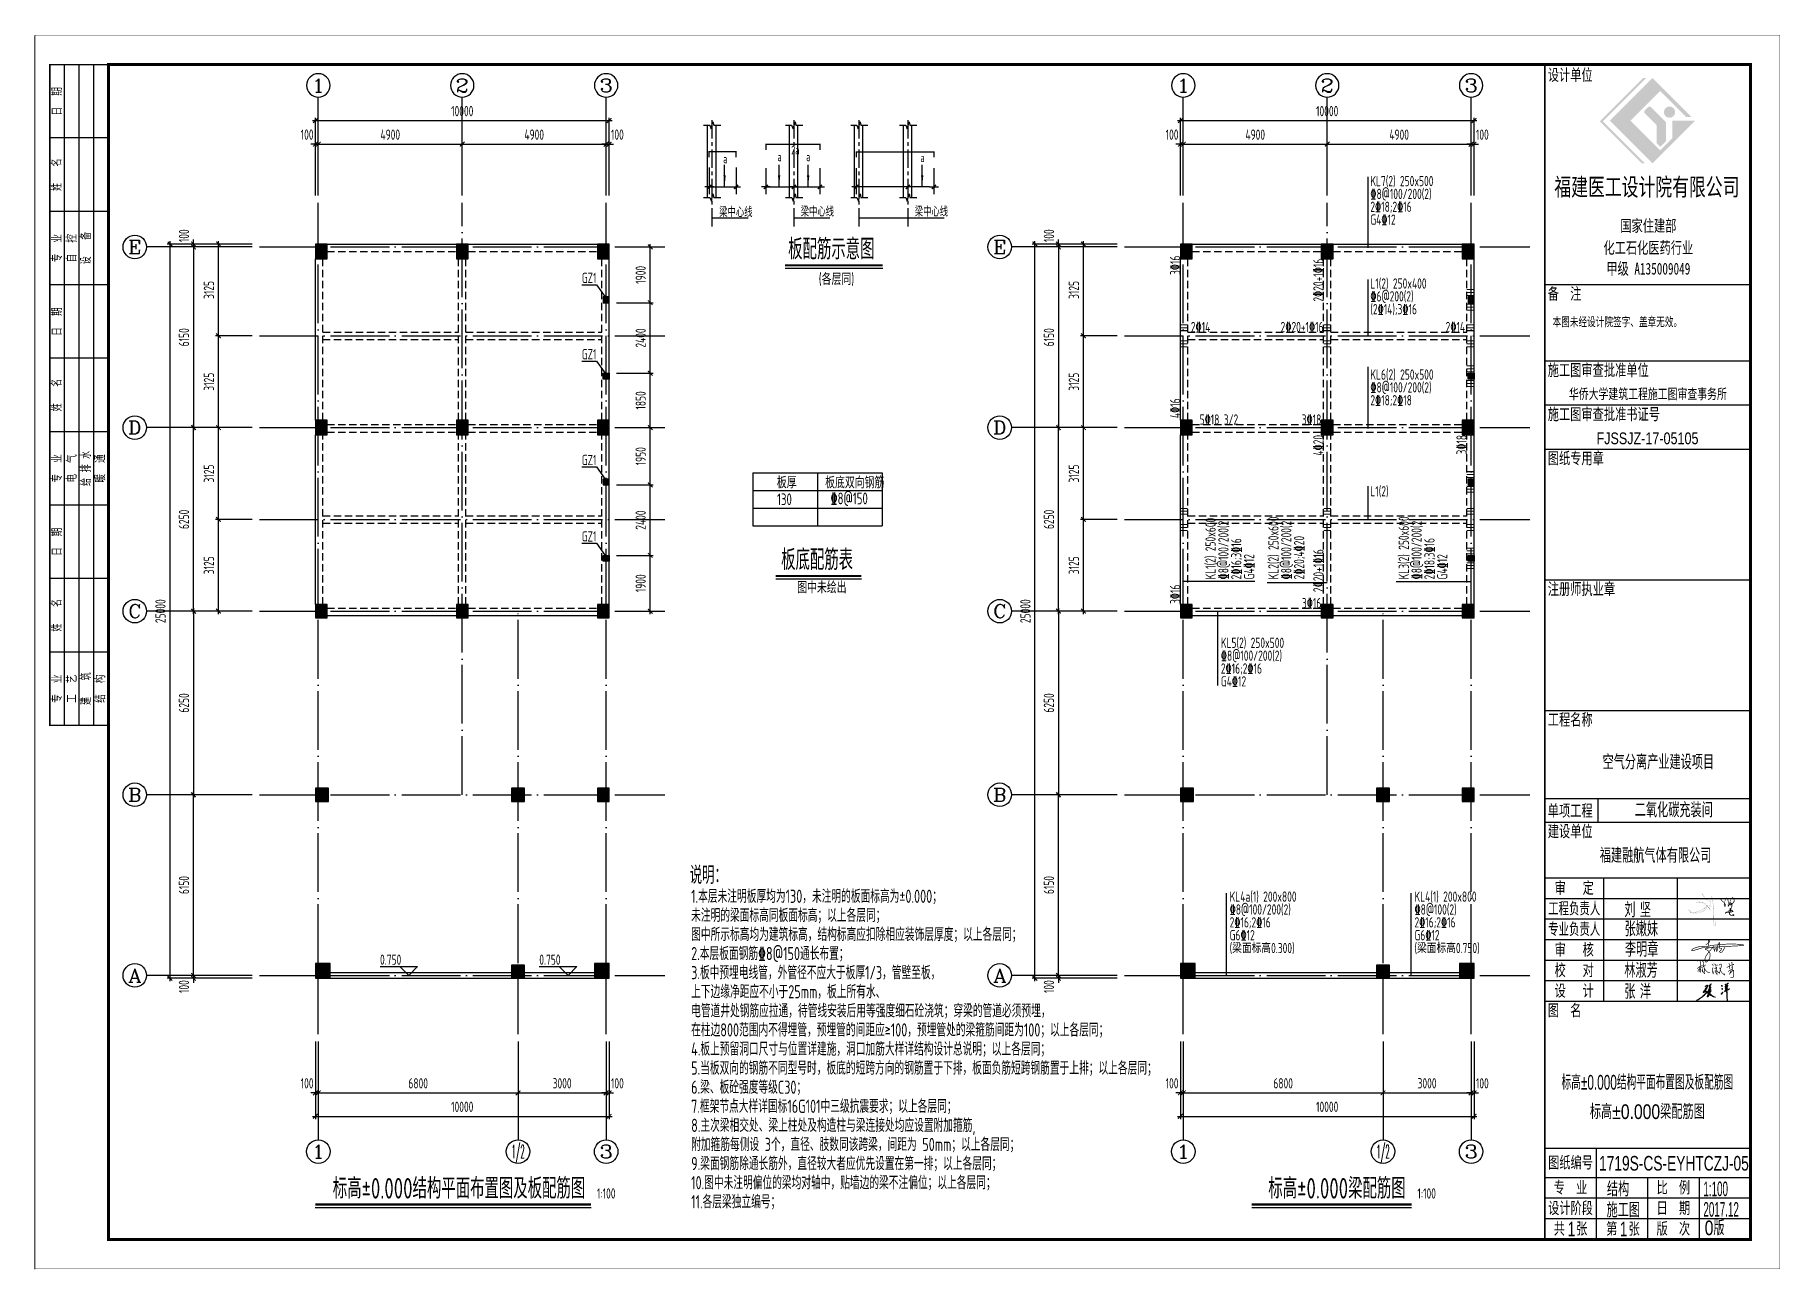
# Model space of a CAD drawing. Extents: x 287149 to 898857, y 100802 to 160212.
# Drawn here: x 646237 to 705657, y 100812 to 142832 of the extents above; entities that cross this region are included whole.
import ezdxf
from ezdxf.enums import TextEntityAlignment as Align

# ---------------------------------------------------------------- set-up
doc = ezdxf.new("R2010")
doc.units = 0
doc.header["$LTSCALE"] = 1000
for name, pattern in [('3', [3.75, 2.5, -1.25]), ('CENTER', [2, 1.25, -0.25, 0.25, -0.25]), ('DOTE', [2.42, 2, -0.2, 0.02, -0.2])]:
    doc.linetypes.add(name, pattern=pattern)
doc.layers.get('0').update_dxf_attribs({"linetype": 'CONTINUOUS'})
doc.layers.get('DEFPOINTS').update_dxf_attribs({"linetype": 'CONTINUOUS'})
for name, color, linetype in [('AXIS', 8, 'DOTE'), ('AXIS_DIM', 3, 'CONTINUOUS'), ('AXIS_TEXT', 3, 'CONTINUOUS'), ('COLU', 7, 'CONTINUOUS'), ('FRAME', 3, 'CONTINUOUS'), ('PUB_TEXT', 7, 'CONTINUOUS'), ('S_BEAM', 4, 'CONTINUOUS'), ('S_BEAMDASH', 134, '3'), ('S_BEAMDIMLOCAL', 7, 'CONTINUOUS'), ('S_BEAMDIMLOCALVER', 7, 'CONTINUOUS'), ('S_BEAMDIMMASS', 2, 'CONTINUOUS'), ('S_BEAMDIMMASSVER', 2, 'CONTINUOUS'), ('S_CL', 2, 'CONTINUOUS'), ('S_SUBBEAMHOOP', 1, 'CONTINUOUS'), ('TEXT', 7, 'CONTINUOUS'), ('THIN', 7, 'CONTINUOUS'), ('TK', 211, 'CONTINUOUS'), ('填充', 8, 'CONTINUOUS'), ('审图中心证书', 7, 'CONTINUOUS'), ('文字', 7, 'CONTINUOUS'), ('板标注', 221, 'CONTINUOUS'), ('柱涂实', 54, 'CONTINUOUS'), ('流程图', 1, 'CONTINUOUS'), ('第三道尺寸线', 4, 'CONTINUOUS'), ('签字边框线', 4, 'CONTINUOUS')]:
    doc.layers.add(name, color=color, linetype=linetype)
doc.styles.add('_AXIS', font='complex.shx', dxfattribs={"bigfont": 'gbcbig.shx'})
doc.styles.add('_HZTXT', font='tq__rshz.shx', dxfattribs={"width": 0.8, "bigfont": 'tq__hzdc.shx'})
doc.styles.add('COMPLEX', font='COMPLEX')
doc.styles.add('DXFS', font='txt.shx', dxfattribs={"width": 0.7, "bigfont": 'dxfs.shx'})
doc.styles.add('FRAME', font='simhei.ttf', dxfattribs={"width": 0.7})
doc.styles.add('TSSD_Dimension', font='tssdeng.shx', dxfattribs={"width": 0.7, "bigfont": 'hztxt.shx'})
doc.styles.add('TSSD_Label', font='tssdeng.shx', dxfattribs={"width": 0.7, "bigfont": 'aHzTXT.shx'})
doc.styles.add('TSSD_Rein', font='tssdeng.shx', dxfattribs={"width": 0.7, "bigfont": 'hztxt.shx'})
doc.styles.add('ZSM-FF', font='SJRF', dxfattribs={"width": 0.7, "bigfont": 'HZF'})
doc.styles.add('黑体', font='simhei.ttf', dxfattribs={"width": 0.7})
doc.dimstyles.new('TSSD_100_100', dxfattribs={"dimtxt": 350, "dimasz": 150, "dimexe": 100, "dimexo": 250, "dimgap": 150, "dimtad": 1, "dimdec": 0, "dimzin": 0, "dimdsep": 46, "dimtxsty": 'TSSD_Dimension', "dimblk": 'ARCHTICK', "dimcen": 0, "dimdle": 100, "dimclrd": 3, "dimclre": 3, "dimclrt": 7, "dimadec": 0, "dimazin": 0, "dimtfac": 1, "dimtdec": 0, "dimtix": 1, "dimtmove": 2, "dimatfit": 3, "dimfxl": 100, "dimtolj": 1, "dimtzin": 0, "dimarcsym": 0})

msp = doc.modelspace()

# ---------------------------------------------------------------- texts
at = {"layer": 'PUB_TEXT', "style": '_HZTXT'}
for s, width, p in [('二氧化碳充装间', 0.8, (700707.971, 116191.708)), ('1719S-CS-EYHTCZJ-05', 0.7, (699493.967, 104164.42)), ('1', 0.7, (698425.665, 101924.447)), ('1', 0.7, (700199.392, 101924.447))]:
    msp.add_text(s, height=500, dxfattribs=dict(at, width=width)).set_placement(p)
at = {"layer": 'S_BEAMDIMLOCAL', "style": 'TSSD_Rein', "width": 0.7}
msp.add_text('2%%13214', height=350, dxfattribs=at).set_placement((685595.622, 132711.758))
for s, height, p in [('2%%13220+1%%13216', 349.99999, (690111.971, 132711.758)), ('2%%13214', 350, (694931.727, 132711.758)), ('5%%13218 3/2', 349.99999, (687206.659, 129561.758)), ('3%%13218', 350, (690036.971, 129561.758)), ('3%%13216', 350, (690036.971, 123311.758))]:
    msp.add_text(s, height=height, dxfattribs=at).set_placement(p, align=Align.RIGHT)
at = {"layer": 'S_BEAMDIMLOCALVER', "style": 'TSSD_Rein', "width": 0.7}
for s, height, p in [('3%%13216', 350, (685236.921, 134657.828)), ('4%%13216', 350, (685236.921, 129783.723)), ('2%%13220+1%%13216', 349.99999, (690111.921, 123860.744)), ('3%%13216', 350, (685236.921, 123456.918))]:
    msp.add_text(s, height=height, rotation=89.99999846, dxfattribs=at).set_placement(p)
for s, height, p in [('2%%13220+1%%13216', 349.99999, (690111.921, 135211.708)), ('4%%13220', 350, (690111.921, 129211.708)), ('3%%13218', 350, (694986.921, 129211.708))]:
    msp.add_text(s, height=height, rotation=89.99999846, dxfattribs=at).set_placement(p, align=Align.RIGHT)
at = {"layer": 'S_BEAMDIMMASS', "style": 'TSSD_Rein', "width": 0.7}
for s, height, p in [('KL7(2) 250x500', 349.99999, (691706.97, 137680.508)), ('%%1328@100/200(2)', 349.99999, (691706.97, 137243.008)), ('2%%13218;2%%13216', 349.99999, (691706.97, 136805.508)), ('G4%%13212', 350, (691706.97, 136368.008)), ('L1(2) 250x400', 349.99999, (691706.97, 134193.008)), ('(2%%13214);3%%13216', 349.99999, (691706.97, 133318.008)), ('%%1326@200(2)', 349.99999, (691706.97, 133755.508)), ('KL6(2) 250x500', 349.99999, (691706.97, 131093.008)), ('%%1328@100/200(2)', 349.99999, (691706.97, 130655.508)), ('2%%13218;2%%13218', 349.99999, (691706.97, 130218.008)), ('L1(2)', 350, (691706.97, 127118.008)), ('KL5(2) 250x500', 349.99999, (686616.589, 121960.018)), ('%%1328@100/200(2)', 349.99999, (686616.589, 121522.518)), ('2%%13216;2%%13216', 349.99999, (686616.589, 121085.018)), ('G4%%13212', 350, (686616.589, 120647.518)), ('KL4a(1) 200x800', 349.99999, (686915.946, 113318.008)), ('KL4(1) 200x800', 349.99999, (693208.729, 113318.008)), ('%%1328@100/200(2)', 349.99999, (686915.946, 112880.508)), ('%%1328@100(2)', 349.99999, (693208.729, 112880.508)), ('2%%13216;2%%13216', 349.99999, (686915.946, 112443.008)), ('G6%%13212', 350, (686915.946, 112005.508)), ('2%%13216;2%%13216', 349.99999, (693208.729, 112443.008)), ('G6%%13212', 350, (693208.729, 112005.508)), ('(梁面标高0.300)', 349.99999, (686915.946, 111568.008)), ('(梁面标高0.750)', 349.99999, (693208.729, 111568.008))]:
    msp.add_text(s, height=height, dxfattribs=at).set_placement(p)
at = {"layer": 'S_BEAMDIMMASSVER', "style": 'TSSD_Rein', "width": 0.7}
for s, height, p in [('KL1(2) 250x600', 349.99999, (686440.342, 124292.438)), ('%%1328@100/200(2)', 349.99999, (686877.842, 124292.438)), ('KL2(2) 250x600', 349.99999, (688580.671, 124292.438)), ('%%1328@100/200(2)', 349.99999, (689018.171, 124292.438)), ('KL3(2) 250x600', 349.99999, (693018.171, 124292.438)), ('%%1328@100/200(2)', 349.99999, (693455.671, 124292.438)), ('2%%13216;3%%13216', 349.99999, (687315.342, 124292.438)), ('2%%13220;4%%13220', 349.99999, (689455.671, 124292.438)), ('2%%13218;3%%13216', 349.99999, (693893.171, 124292.438)), ('G4%%13212', 350, (687752.842, 124292.438)), ('G4%%13212', 350, (694330.671, 124292.438))]:
    msp.add_text(s, height=height, rotation=89.99999846, dxfattribs=at).set_placement(p)
at = {"layer": 'TEXT', "style": 'TSSD_Rein', "width": 0.7}
for s, height, p in [('GZ1', 350, (664857.13, 134383.545)), ('GZ1', 350, (664857.13, 131783.545)), ('GZ1', 350, (664857.13, 128183.545)), ('GZ1', 350, (664857.13, 125583.545)), ('图中未绘出', 400, (672192.197, 123819.379))]:
    msp.add_text(s, height=height, dxfattribs=at).set_placement(p)
at = {"layer": 'TEXT', "linetype": 'ByBlock', "style": 'TSSD_Rein', "width": 0.7}
for s, p in [('板底配筋表', (674094.267, 124612.744)), ('标高%%P0.000结构平面布置图及板配筋图', (664974.883, 103211.785)), ('标高%%P0.000梁配筋图', (692908.899, 103211.785))]:
    msp.add_text(s, height=700, dxfattribs=at).set_placement(p, align=Align.RIGHT)
for p in [(665374.883, 103211.785), (693308.899, 103211.785)]:
    msp.add_text('1:100', height=350, dxfattribs=at).set_placement(p)
at = {"layer": 'THIN', "style": 'TSSD_Label', "width": 0.7}
for p in [(657988.034, 111171.708), (663410.322, 111171.708)]:
    msp.add_text('0.750', height=350, dxfattribs=at).set_placement(p)
at = {"layer": 'TK', "style": 'ZSM-FF'}
for s, width, p in [('标高%%P0.000结构平面布置图及板配筋图', 0.6, (701136.971, 107194.708)), ('标高%%P0.000梁配筋图', 0.8, (701136.971, 106194.708))]:
    msp.add_text(s, height=500, dxfattribs=dict(at, width=width)).set_placement(p, align=Align.MIDDLE)
at = {"layer": '板标注', "style": 'TSSD_Rein', "width": 0.7}
for s, height, p in [('板厚', 400, (671499.523, 127391.52)), ('板底双向钢筋', 400, (673143.374, 127391.52)), ('%%1328@150', 400, (673326.558, 126850.122)), ('说明：', 600, (668533.049, 113925.623)), ('1.本层未注明板厚均为130，未注明的板面标高为%%P0.000；', 450, (668580.859, 113279.817)), ('未注明的梁面标高同板面标高；以上各层同；', 450, (668580.859, 112629.817)), ('图中所示标高均为建筑标高，结构标高应扣除相应装饰层厚度；以上各层同；', 450, (668580.859, 111979.817)), ('2.本层板面钢筋%%1328@150通长布置；', 450, (668580.859, 111329.817)), ('3.板中预埋电线管，外管径不应大于板厚1/3，管壁至板，', 450, (668580.859, 110679.817)), ('上下边缘净距应不小于25mm，板上所有水、', 450, (668580.859, 110029.817)), ('电管道井处钢筋应拉通，待管线安装后用等强度细石砼浇筑；穿梁的管道必须预埋，', 450, (668580.859, 109379.817)), ('在柱边800范围内不得埋管，预埋管的间距应≥100，预埋管处的梁箍筋间距为100；以上各层同；', 450, (668580.859, 108729.817)), ('4.板上预留洞口尺寸与位置详建施，洞口加筋大样详结构设计总说明；以上各层同；', 450, (668580.859, 108079.817)), ('5.当板双向的钢筋不同型号时，板底的短跨方向的钢筋置于下排，板面负筋短跨钢筋置于上排；以上各层同；', 450, (668580.859, 107429.817)), ('6.梁、板砼强度等级C30；', 450, (668580.859, 106779.817)), ('7.框架节点大样详国标16G101中三级抗震要求；以上各层同；', 450, (668580.859, 106129.817)), ('8.主次梁相交处、梁上柱处及构造柱与梁连接处均应设置附加箍筋,', 450, (668580.859, 105479.817)), ('附加箍筋每侧设 3个，直径、肢数同该跨梁，间距为 50mm；以上各层同；', 450, (668580.859, 104829.817)), ('9.梁面钢筋除通长筋外，直径较大者应优先设置在第一排；以上各层同；', 450, (668580.859, 104179.817)), ('10.图中未注明偏位的梁均对轴中，贴墙边的梁不注偏位；以上各层同；', 450, (668580.859, 103529.817)), ('11.各层梁独立编号；', 450, (668580.859, 102879.817))]:
    msp.add_text(s, height=height, dxfattribs=at).set_placement(p)
msp.add_text('130', height=400, dxfattribs=at).set_placement((671757.811, 126821.534), align=Align.CENTER)

# ---------------------------------------------------------------- blocks, each defined once
blk = doc.blocks.new('_ARCHTICK')
at = {"color": 0}
blk.add_lwpolyline([(-0.53, -0.53, 0.25, 0.25, 0), (0.53, 0.53, 0.5, 0.5, 0)], format="xyseb", dxfattribs=at)
blk = doc.blocks.new('*D180')
at = {"layer": 'AXIS_DIM', "color": 3, "lineweight": -2}
for p, q in [((655787, 139112), (660887, 139112)), ((655887, 137362), (655887, 139212)), ((660787, 137362), (660787, 139212))]:
    blk.add_line(p, q, dxfattribs=at)
at = {"layer": 'DEFPOINTS', "color": 0}
for p in [(660787, 139112), (655887, 137112), (660787, 137112)]:
    blk.add_point(p, dxfattribs=at)
at = {"layer": 'AXIS_DIM', "color": 3, "lineweight": -2, "xscale": 150, "yscale": 150, "zscale": 150, "rotation": 180}
blk.add_blockref('_ARCHTICK', (655887, 139112), dxfattribs=at)
at = {"layer": 'AXIS_DIM', "color": 3, "lineweight": -2, "xscale": 150, "yscale": 150, "zscale": 150}
blk.add_blockref('_ARCHTICK', (660787, 139112), dxfattribs=at)
at = {"layer": 'AXIS_DIM', "color": 7, "insert": (658337, 139437), "char_height": 350, "attachment_point": 5, "style": 'TSSD_Dimension'}
blk.add_mtext('\\A1;4900', dxfattribs=at)
blk = doc.blocks.new('*D181')
at = {"layer": 'AXIS_DIM', "color": 3, "lineweight": -2}
for p, q in [((660687, 139112), (665787, 139112)), ((660787, 137362), (660787, 139212)), ((665687, 137362), (665687, 139212))]:
    blk.add_line(p, q, dxfattribs=at)
at = {"layer": 'DEFPOINTS', "color": 0}
for p in [(665687, 139112), (660787, 137112), (665687, 137112)]:
    blk.add_point(p, dxfattribs=at)
at = {"layer": 'AXIS_DIM', "color": 3, "lineweight": -2, "xscale": 150, "yscale": 150, "zscale": 150, "rotation": 180}
blk.add_blockref('_ARCHTICK', (660787, 139112), dxfattribs=at)
at = {"layer": 'AXIS_DIM', "color": 3, "lineweight": -2, "xscale": 150, "yscale": 150, "zscale": 150}
blk.add_blockref('_ARCHTICK', (665687, 139112), dxfattribs=at)
at = {"layer": 'AXIS_DIM', "color": 7, "insert": (663237, 139437), "char_height": 350, "attachment_point": 5, "style": 'TSSD_Dimension'}
blk.add_mtext('\\A1;4900', dxfattribs=at)
blk = doc.blocks.new('*D182')
at = {"layer": 'AXIS_DIM', "color": 3, "lineweight": -2}
for p, q in [((651637, 110712), (651637, 117062)), ((653637, 116962), (651537, 116962)), ((653637, 110812), (651537, 110812))]:
    blk.add_line(p, q, dxfattribs=at)
at = {"layer": 'DEFPOINTS', "color": 0}
for p in [(651637, 116962), (653887, 116962), (653887, 110812)]:
    blk.add_point(p, dxfattribs=at)
at = {"layer": 'AXIS_DIM', "color": 3, "lineweight": -2, "xscale": 150, "yscale": 150, "zscale": 150}
for p, rotation in [((651637, 116962), 90), ((651637, 110812), 270)]:
    blk.add_blockref('_ARCHTICK', p, dxfattribs=dict(at, rotation=rotation))
at = {"layer": 'AXIS_DIM', "color": 7, "insert": (651312, 113887), "char_height": 350, "attachment_point": 5, "rotation": 90, "style": 'TSSD_Dimension'}
blk.add_mtext('\\A1;6150', dxfattribs=at)
blk = doc.blocks.new('*D183')
at = {"layer": 'AXIS_DIM', "color": 3, "lineweight": -2}
for p, q in [((653637, 123212), (651537, 123212)), ((651637, 123312), (651637, 116862)), ((653637, 116962), (651537, 116962))]:
    blk.add_line(p, q, dxfattribs=at)
at = {"layer": 'DEFPOINTS', "color": 0}
for p in [(653887, 123212), (651637, 116962), (653887, 116962)]:
    blk.add_point(p, dxfattribs=at)
at = {"layer": 'AXIS_DIM', "color": 3, "lineweight": -2, "xscale": 150, "yscale": 150, "zscale": 150}
for p, rotation in [((651637, 123212), 90), ((651637, 116962), 270)]:
    blk.add_blockref('_ARCHTICK', p, dxfattribs=dict(at, rotation=rotation))
at = {"layer": 'AXIS_DIM', "color": 7, "insert": (651312, 120087), "char_height": 350, "attachment_point": 5, "rotation": 90, "style": 'TSSD_Dimension'}
blk.add_mtext('\\A1;6250', dxfattribs=at)
blk = doc.blocks.new('*D184')
at = {"layer": 'AXIS_DIM', "color": 3, "lineweight": -2}
for p, q in [((653637, 135612), (651537, 135612)), ((651637, 135712), (651637, 129362)), ((653637, 129462), (651537, 129462))]:
    blk.add_line(p, q, dxfattribs=at)
at = {"layer": 'DEFPOINTS', "color": 0}
for p in [(653887, 135612), (651637, 129462), (653887, 129462)]:
    blk.add_point(p, dxfattribs=at)
at = {"layer": 'AXIS_DIM', "color": 3, "lineweight": -2, "xscale": 150, "yscale": 150, "zscale": 150}
for p, rotation in [((651637, 135612), 90), ((651637, 129462), 270)]:
    blk.add_blockref('_ARCHTICK', p, dxfattribs=dict(at, rotation=rotation))
at = {"layer": 'AXIS_DIM', "color": 7, "insert": (651312, 132537), "char_height": 350, "attachment_point": 5, "rotation": 90, "style": 'TSSD_Dimension'}
blk.add_mtext('\\A1;6150', dxfattribs=at)
blk = doc.blocks.new('*D185')
at = {"layer": 'AXIS_DIM', "color": 3, "lineweight": -2}
for p, q in [((655687, 139912), (665887, 139912)), ((655787, 137362), (655787, 140012)), ((665787, 137362), (665787, 140012))]:
    blk.add_line(p, q, dxfattribs=at)
at = {"layer": 'DEFPOINTS', "color": 0}
for p in [(665787, 139912), (655787, 137112), (665787, 137112)]:
    blk.add_point(p, dxfattribs=at)
at = {"layer": 'AXIS_DIM', "color": 3, "lineweight": -2, "xscale": 150, "yscale": 150, "zscale": 150, "rotation": 180}
blk.add_blockref('_ARCHTICK', (655787, 139912), dxfattribs=at)
at = {"layer": 'AXIS_DIM', "color": 3, "lineweight": -2, "xscale": 150, "yscale": 150, "zscale": 150}
blk.add_blockref('_ARCHTICK', (665787, 139912), dxfattribs=at)
at = {"layer": 'AXIS_DIM', "color": 7, "insert": (660787, 140237), "char_height": 350, "attachment_point": 5, "style": 'TSSD_Dimension'}
blk.add_mtext('\\A1;10000', dxfattribs=at)
blk = doc.blocks.new('*D186')
at = {"layer": 'AXIS_DIM', "color": 3, "lineweight": -2}
for p, q in [((653637, 135712), (650737, 135712)), ((650837, 110612), (650837, 135812)), ((653637, 110712), (650737, 110712))]:
    blk.add_line(p, q, dxfattribs=at)
at = {"layer": 'DEFPOINTS', "color": 0}
for p in [(650837, 135712), (653887, 135712), (653887, 110712)]:
    blk.add_point(p, dxfattribs=at)
at = {"layer": 'AXIS_DIM', "color": 3, "lineweight": -2, "xscale": 150, "yscale": 150, "zscale": 150}
for p, rotation in [((650837, 135712), 90), ((650837, 110712), 270)]:
    blk.add_blockref('_ARCHTICK', p, dxfattribs=dict(at, rotation=rotation))
at = {"layer": 'AXIS_DIM', "color": 7, "insert": (650512, 123212), "char_height": 350, "attachment_point": 5, "rotation": 90, "style": 'TSSD_Dimension'}
blk.add_mtext('\\A1;25000', dxfattribs=at)
blk = doc.blocks.new('*D187')
at = {"layer": 'AXIS_DIM', "color": 3, "lineweight": -2}
for p, q in [((653637, 110812), (651537, 110812)), ((653637, 110712), (651537, 110712)), ((651637, 110812), (651637, 110962)), ((651637, 110812), (651637, 110712)), ((651637, 110712), (651637, 110562))]:
    blk.add_line(p, q, dxfattribs=at)
at = {"layer": 'DEFPOINTS', "color": 0}
for p in [(651637, 110712), (653887, 110812), (653887, 110712)]:
    blk.add_point(p, dxfattribs=at)
at = {"layer": 'AXIS_DIM', "color": 3, "lineweight": -2, "xscale": 150, "yscale": 150, "zscale": 150}
for p, rotation in [((651637, 110812), 270), ((651637, 110712), 90)]:
    blk.add_blockref('_ARCHTICK', p, dxfattribs=dict(at, rotation=rotation))
at = {"layer": 'AXIS_DIM', "color": 7, "insert": (651312, 110429), "char_height": 350, "attachment_point": 5, "rotation": 90, "style": 'TSSD_Dimension'}
blk.add_mtext('\\A1;100', dxfattribs=at)
blk = doc.blocks.new('*D188')
at = {"layer": 'AXIS_DIM', "color": 3, "lineweight": -2}
for p, q in [((653637, 135712), (651537, 135712)), ((653637, 135612), (651537, 135612)), ((651637, 135712), (651637, 135862)), ((651637, 135612), (651637, 135712)), ((651637, 135612), (651637, 135462))]:
    blk.add_line(p, q, dxfattribs=at)
at = {"layer": 'DEFPOINTS', "color": 0}
for p in [(651637, 135712), (653887, 135712), (653887, 135612)]:
    blk.add_point(p, dxfattribs=at)
at = {"layer": 'AXIS_DIM', "color": 3, "lineweight": -2, "xscale": 150, "yscale": 150, "zscale": 150}
for p, rotation in [((651637, 135712), 270), ((651637, 135612), 90)]:
    blk.add_blockref('_ARCHTICK', p, dxfattribs=dict(at, rotation=rotation))
at = {"layer": 'AXIS_DIM', "color": 7, "insert": (651312, 135994), "char_height": 350, "attachment_point": 5, "rotation": 90, "style": 'TSSD_Dimension'}
blk.add_mtext('\\A1;100', dxfattribs=at)
blk = doc.blocks.new('*D189')
at = {"layer": 'AXIS_DIM', "color": 3, "lineweight": -2}
for p, q in [((665687, 139112), (665537, 139112)), ((665687, 137362), (665687, 139212)), ((665687, 139112), (665787, 139112)), ((665787, 137362), (665787, 139212)), ((665787, 139112), (665937, 139112))]:
    blk.add_line(p, q, dxfattribs=at)
at = {"layer": 'DEFPOINTS', "color": 0}
for p in [(665787, 139112), (665687, 137112), (665787, 137112)]:
    blk.add_point(p, dxfattribs=at)
at = {"layer": 'AXIS_DIM', "color": 3, "lineweight": -2, "xscale": 150, "yscale": 150, "zscale": 150}
blk.add_blockref('_ARCHTICK', (665687, 139112), dxfattribs=at)
at = {"layer": 'AXIS_DIM', "color": 3, "lineweight": -2, "xscale": 150, "yscale": 150, "zscale": 150, "rotation": 180}
blk.add_blockref('_ARCHTICK', (665787, 139112), dxfattribs=at)
at = {"layer": 'AXIS_DIM', "color": 7, "insert": (666069, 139437), "char_height": 350, "attachment_point": 5, "style": 'TSSD_Dimension'}
blk.add_mtext('\\A1;100', dxfattribs=at)
blk = doc.blocks.new('*D190')
at = {"layer": 'AXIS_DIM', "color": 3, "lineweight": -2}
for p, q in [((655787, 139112), (655637, 139112)), ((655787, 137362), (655787, 139212)), ((655887, 139112), (655787, 139112)), ((655887, 137362), (655887, 139212)), ((655887, 139112), (656037, 139112))]:
    blk.add_line(p, q, dxfattribs=at)
at = {"layer": 'DEFPOINTS', "color": 0}
for p in [(655787, 139112), (655787, 137112), (655887, 137112)]:
    blk.add_point(p, dxfattribs=at)
at = {"layer": 'AXIS_DIM', "color": 3, "lineweight": -2, "xscale": 150, "yscale": 150, "zscale": 150}
blk.add_blockref('_ARCHTICK', (655787, 139112), dxfattribs=at)
at = {"layer": 'AXIS_DIM', "color": 3, "lineweight": -2, "xscale": 150, "yscale": 150, "zscale": 150, "rotation": 180}
blk.add_blockref('_ARCHTICK', (655887, 139112), dxfattribs=at)
at = {"layer": 'AXIS_DIM', "color": 7, "insert": (655505, 139437), "char_height": 350, "attachment_point": 5, "style": 'TSSD_Dimension'}
blk.add_mtext('\\A1;100', dxfattribs=at)
blk = doc.blocks.new('_AXISO')
blk.add_circle((0, 0), 0.5)
at = {"layer": 'AXIS_TEXT', "style": 'COMPLEX', "width": 1.041667}
blk.add_attdef('A', text='', height=0.56, dxfattribs=at).set_placement((-0.25, -0.28), (0.25, -0.28), align=Align.FIT)
blk = doc.blocks.new('*D191')
at = {"layer": 'AXIS_DIM', "color": 3, "lineweight": -2}
for p, q in [((651637, 123112), (651637, 129562)), ((653637, 129462), (651537, 129462)), ((653637, 123212), (651537, 123212))]:
    blk.add_line(p, q, dxfattribs=at)
at = {"layer": 'DEFPOINTS', "color": 0}
for p in [(651637, 129462), (653887, 129462), (653887, 123212)]:
    blk.add_point(p, dxfattribs=at)
at = {"layer": 'AXIS_DIM', "color": 3, "lineweight": -2, "xscale": 150, "yscale": 150, "zscale": 150}
for p, rotation in [((651637, 129462), 90), ((651637, 123212), 270)]:
    blk.add_blockref('_ARCHTICK', p, dxfattribs=dict(at, rotation=rotation))
at = {"layer": 'AXIS_DIM', "color": 7, "insert": (651312, 126337), "char_height": 350, "attachment_point": 5, "rotation": 90, "style": 'TSSD_Dimension'}
blk.add_mtext('\\A1;6250', dxfattribs=at)
blk = doc.blocks.new('*D192')
at = {"layer": 'AXIS_DIM', "color": 3, "lineweight": -2}
for p, q in [((655887, 108562), (655887, 106712)), ((662687, 108562), (662687, 106712)), ((655787, 106812), (662787, 106812))]:
    blk.add_line(p, q, dxfattribs=at)
at = {"layer": 'DEFPOINTS', "color": 0}
for p in [(655887, 108812), (662687, 108812), (662687, 106812)]:
    blk.add_point(p, dxfattribs=at)
at = {"layer": 'AXIS_DIM', "color": 3, "lineweight": -2, "xscale": 150, "yscale": 150, "zscale": 150, "rotation": 180}
blk.add_blockref('_ARCHTICK', (655887, 106812), dxfattribs=at)
at = {"layer": 'AXIS_DIM', "color": 3, "lineweight": -2, "xscale": 150, "yscale": 150, "zscale": 150}
blk.add_blockref('_ARCHTICK', (662687, 106812), dxfattribs=at)
at = {"layer": 'AXIS_DIM', "color": 7, "insert": (659287, 107137), "char_height": 350, "attachment_point": 5, "style": 'TSSD_Dimension'}
blk.add_mtext('\\A1;6800', dxfattribs=at)
blk = doc.blocks.new('*D193')
at = {"layer": 'AXIS_DIM', "color": 3, "lineweight": -2}
for p, q in [((662687, 108562), (662687, 106712)), ((665687, 108562), (665687, 106712)), ((662587, 106812), (665787, 106812))]:
    blk.add_line(p, q, dxfattribs=at)
at = {"layer": 'DEFPOINTS', "color": 0}
for p in [(662687, 108812), (665687, 108812), (665687, 106812)]:
    blk.add_point(p, dxfattribs=at)
at = {"layer": 'AXIS_DIM', "color": 3, "lineweight": -2, "xscale": 150, "yscale": 150, "zscale": 150, "rotation": 180}
blk.add_blockref('_ARCHTICK', (662687, 106812), dxfattribs=at)
at = {"layer": 'AXIS_DIM', "color": 3, "lineweight": -2, "xscale": 150, "yscale": 150, "zscale": 150}
blk.add_blockref('_ARCHTICK', (665687, 106812), dxfattribs=at)
at = {"layer": 'AXIS_DIM', "color": 7, "insert": (664187, 107137), "char_height": 350, "attachment_point": 5, "style": 'TSSD_Dimension'}
blk.add_mtext('\\A1;3000', dxfattribs=at)
blk = doc.blocks.new('*D194')
at = {"layer": 'AXIS_DIM', "color": 3, "lineweight": -2}
for p, q in [((655787, 108562), (655787, 105912)), ((665787, 108562), (665787, 105912)), ((655687, 106012), (665887, 106012))]:
    blk.add_line(p, q, dxfattribs=at)
at = {"layer": 'DEFPOINTS', "color": 0}
for p in [(655787, 108812), (665787, 108812), (665787, 106012)]:
    blk.add_point(p, dxfattribs=at)
at = {"layer": 'AXIS_DIM', "color": 3, "lineweight": -2, "xscale": 150, "yscale": 150, "zscale": 150, "rotation": 180}
blk.add_blockref('_ARCHTICK', (655787, 106012), dxfattribs=at)
at = {"layer": 'AXIS_DIM', "color": 3, "lineweight": -2, "xscale": 150, "yscale": 150, "zscale": 150}
blk.add_blockref('_ARCHTICK', (665787, 106012), dxfattribs=at)
at = {"layer": 'AXIS_DIM', "color": 7, "insert": (660787, 106337), "char_height": 350, "attachment_point": 5, "style": 'TSSD_Dimension'}
blk.add_mtext('\\A1;10000', dxfattribs=at)
blk = doc.blocks.new('*D195')
at = {"layer": 'AXIS_DIM', "color": 3, "lineweight": -2}
for p, q in [((665687, 108562), (665687, 106712)), ((665787, 108562), (665787, 106712)), ((665687, 106812), (665537, 106812)), ((665687, 106812), (665787, 106812)), ((665787, 106812), (665937, 106812))]:
    blk.add_line(p, q, dxfattribs=at)
at = {"layer": 'DEFPOINTS', "color": 0}
for p in [(665687, 108812), (665787, 108812), (665787, 106812)]:
    blk.add_point(p, dxfattribs=at)
at = {"layer": 'AXIS_DIM', "color": 3, "lineweight": -2, "xscale": 150, "yscale": 150, "zscale": 150}
blk.add_blockref('_ARCHTICK', (665687, 106812), dxfattribs=at)
at = {"layer": 'AXIS_DIM', "color": 3, "lineweight": -2, "xscale": 150, "yscale": 150, "zscale": 150, "rotation": 180}
blk.add_blockref('_ARCHTICK', (665787, 106812), dxfattribs=at)
at = {"layer": 'AXIS_DIM', "color": 7, "insert": (666069, 107137), "char_height": 350, "attachment_point": 5, "style": 'TSSD_Dimension'}
blk.add_mtext('\\A1;100', dxfattribs=at)
blk = doc.blocks.new('*D196')
at = {"layer": 'AXIS_DIM', "color": 3, "lineweight": -2}
for p, q in [((655787, 108562), (655787, 106712)), ((655887, 108562), (655887, 106712)), ((655787, 106812), (655637, 106812)), ((655887, 106812), (655787, 106812)), ((655887, 106812), (656037, 106812))]:
    blk.add_line(p, q, dxfattribs=at)
at = {"layer": 'DEFPOINTS', "color": 0}
for p in [(655787, 108812), (655887, 108812), (655787, 106812)]:
    blk.add_point(p, dxfattribs=at)
at = {"layer": 'AXIS_DIM', "color": 3, "lineweight": -2, "xscale": 150, "yscale": 150, "zscale": 150}
blk.add_blockref('_ARCHTICK', (655787, 106812), dxfattribs=at)
at = {"layer": 'AXIS_DIM', "color": 3, "lineweight": -2, "xscale": 150, "yscale": 150, "zscale": 150, "rotation": 180}
blk.add_blockref('_ARCHTICK', (655887, 106812), dxfattribs=at)
at = {"layer": 'AXIS_DIM', "color": 7, "insert": (655505, 107137), "char_height": 350, "attachment_point": 5, "style": 'TSSD_Dimension'}
blk.add_mtext('\\A1;100', dxfattribs=at)
blk = doc.blocks.new('张洋')
at = {"lineweight": 9}
h = blk.add_hatch(color=4, dxfattribs=at)
h.paths.add_polyline_path([(1319, 100), (1323, 105), (1371, 81), (1419, 47), (1410, 23), (1391, 9), (1333, -73), (1232, -183), (1232, -193), (1203, -212), (1199, -197), (1208, -164), (1247, -101), (1256, -53), (1290, -1), (1299, 47), (1314, 62), (1319, 100)], flags=16)
h.paths.add_polyline_path([(2773, 134), (2763, 139), (2759, 129), (2768, 124), (2773, 134)], flags=17)
h.paths.add_polyline_path([(2941, 302), (2936, 307), (2917, 297), (2912, 273), (2821, 153), (2787, 95), (2778, 91), (2773, 110), (2759, 115), (2749, 95), (2739, 95), (2725, 76), (2754, 43), (2797, 43), (2821, 67), (2922, 239), (2922, 254), (2941, 283), (2941, 302)])
h.paths.add_polyline_path([(1328, 479), (1333, 479), (1333, 465), (1319, 451), (1328, 479)], flags=16)
h.paths.add_polyline_path([(1405, 542), (1410, 542), (1371, 499), (1405, 542)], flags=16)
h.paths.add_polyline_path([(3325, 566), (3330, 571), (3339, 475), (3200, 403), (3205, 422), (3243, 460), (3325, 566)], flags=16)
h.paths.add_polyline_path([(2826, 681), (2816, 686), (2816, 652), (2864, 623), (2869, 585), (2883, 580), (2903, 619), (2898, 643), (2879, 662), (2850, 667), (2826, 681)])
edge = h.paths.add_edge_path(flags=16)
edge.add_line((3387, 700), (3383, 700))
h.paths.add_polyline_path([(2787, 1036), (2783, 1041), (2759, 1031), (2759, 1012), (2797, 983), (2821, 931), (2821, 902), (2835, 897), (2850, 921), (2855, 964), (2840, 1003), (2811, 1031), (2787, 1036)])
h.paths.add_polyline_path([(3215, 1185), (3210, 1190), (3191, 1190), (3176, 1175), (3186, 1142), (3234, 1094), (3263, 1094), (3272, 1113), (3243, 1142), (3239, 1166), (3215, 1185)], flags=17)
h.paths.add_polyline_path([(1602, 1199), (1597, 1204), (1578, 1204), (1554, 1166), (1463, 1070), (1362, 940), (1362, 931), (1381, 916), (1386, 945), (1429, 969), (1429, 911), (1362, 681), (1275, 470), (1266, 407), (1285, 388), (1256, 355), (1271, 326), (1251, 316), (1194, 249), (1103, 167), (1103, 158), (1117, 143), (1155, 153), (1304, 307), (1323, 316), (1333, 297), (1323, 215), (1309, 196), (1280, 81), (1251, 33), (1242, -10), (1194, -116), (1155, -178), (1155, -226), (1165, -241), (1184, -250), (1223, -250), (1242, -241), (1290, -188), (1314, -154), (1319, -135), (1347, -116), (1347, -101), (1367, -68), (1381, -63), (1395, -34), (1448, 23), (1501, -20), (1525, -53), (1539, -58), (1573, -97), (1659, -159), (1847, -260), (2005, -313), (2072, -317), (2082, -308), (2067, -293), (1971, -265), (1909, -231), (1875, -226), (1779, -178), (1635, -87), (1477, 57), (1472, 71), (1501, 110), (1501, 124), (1487, 129), (1467, 95), (1448, 81), (1405, 110), (1352, 129), (1453, 215), (1487, 239), (1530, 297), (1554, 307), (1578, 340), (1578, 355), (1563, 369), (1549, 369), (1511, 316), (1352, 167), (1347, 191), (1371, 230), (1376, 316), (1367, 355), (1434, 393), (1458, 417), (1520, 436), (1583, 489), (1592, 513), (1583, 523), (1554, 527), (1520, 499), (1429, 451), (1400, 417), (1376, 417), (1357, 403), (1338, 407), (1352, 417), (1371, 455), (1448, 537), (1487, 595), (1472, 623), (1453, 628), (1448, 638), (1482, 691), (1511, 715), (1520, 743), (1544, 763), (1568, 825), (1563, 835), (1530, 844), (1491, 825), (1458, 796), (1448, 772), (1448, 743), (1463, 729), (1491, 758), (1491, 777), (1501, 787), (1515, 782), (1458, 710), (1371, 566), (1357, 561), (1371, 590), (1376, 628), (1391, 643), (1424, 734), (1434, 787), (1472, 902), (1477, 1022), (1511, 1051), (1511, 1060), (1544, 1084), (1611, 1175), (1611, 1195), (1602, 1199)])
h.paths.add_polyline_path([(3541, 1305), (3536, 1310), (3522, 1310), (3512, 1286), (3469, 1267), (3450, 1238), (3383, 1171), (3335, 1094), (3311, 1070), (3287, 1017), (3200, 902), (3186, 863), (3205, 844), (3243, 844), (3311, 883), (3354, 921), (3397, 940), (3368, 887), (3335, 883), (3325, 863), (3335, 825), (3330, 729), (3301, 705), (3234, 671), (3287, 748), (3282, 758), (3272, 758), (3267, 743), (3258, 743), (3219, 710), (3176, 657), (3181, 643), (3200, 628), (3243, 628), (3272, 638), (3311, 667), (3330, 667), (3330, 619), (3258, 523), (3104, 359), (3104, 350), (3119, 335), (3181, 340), (3205, 359), (3330, 422), (3344, 422), (3359, 307), (3354, 268), (3363, 215), (3373, -250), (3383, -308), (3407, -673), (3440, -788), (3455, -807), (3469, -807), (3479, -788), (3455, -716), (3450, -634), (3440, -610), (3431, -389), (3421, -380), (3421, -125), (3411, -111), (3411, -39), (3421, -25), (3411, 38), (3416, 105), (3407, 163), (3411, 220), (3392, 441), (3397, 460), (3445, 479), (3483, 503), (3493, 518), (3531, 523), (3575, 556), (3618, 571), (3699, 623), (3680, 647), (3661, 647), (3551, 590), (3512, 561), (3488, 561), (3421, 518), (3387, 508), (3383, 643), (3445, 719), (3445, 739), (3421, 758), (3378, 758), (3383, 825), (3397, 844), (3397, 859), (3378, 878), (3450, 959), (3479, 974), (3493, 998), (3479, 1027), (3459, 1027), (3435, 1012), (3397, 1003), (3378, 979), (3344, 964), (3234, 883), (3277, 940), (3282, 959), (3354, 1065), (3368, 1075), (3383, 1108), (3416, 1137), (3426, 1161), (3546, 1262), (3541, 1305)])
edge = h.paths.add_edge_path()
edge.add_line((906, 911), (925, 945))
edge.add_line((925, 945), (978, 979))
edge.add_line((978, 979), (1088, 1031))
edge.add_line((1088, 1031), (1112, 1031))
edge.add_line((1112, 1031), (1151, 1046))
edge.add_line((1151, 1046), (1155, 1041))
edge.add_line((906, 911), (915, 902))
edge.add_line((1155, 1041), (1203, 1041))
edge.add_line((1203, 1041), (1242, 1012))
edge.add_line((1242, 1012), (1237, 955))
edge.add_line((1237, 955), (1189, 873))
edge.add_line((1189, 873), (1103, 791))
edge.add_line((1103, 791), (1098, 772))
edge.add_line((1098, 772), (1117, 758))
edge.add_line((1117, 758), (1117, 724))
edge.add_line((1117, 724), (1103, 695))
edge.add_line((1103, 695), (997, 580))
edge.add_line((997, 580), (906, 460))
edge.add_line((906, 460), (752, 287))
edge.add_line((752, 287), (819, 326))
edge.add_line((819, 326), (882, 345))
edge.add_line((882, 345), (939, 374))
edge.add_line((939, 374), (987, 383))
edge.add_line((987, 383), (1059, 379))
edge.add_line((1059, 379), (1107, 355))
edge.add_line((1107, 355), (1131, 321))
edge.add_line((1131, 321), (1122, 283))
edge.add_line((1122, 283), (1088, 220))
edge.add_line((1088, 220), (1035, 167))
edge.add_line((1035, 167), (1002, 115))
edge.add_line((1002, 115), (954, 62))
edge.add_line((954, 62), (887, -1))
edge.add_line((887, -1), (829, -73))
edge.add_line((829, -73), (647, -241))
edge.add_line((647, -241), (498, -356))
edge.add_line((498, -356), (330, -461))
edge.add_line((330, -461), (272, -509))
edge.add_line((272, -509), (224, -533))
edge.add_line((224, -533), (143, -591))
edge.add_line((143, -591), (119, -596))
edge.add_line((119, -596), (90, -620))
edge.add_line((90, -620), (27, -653))
edge.add_line((27, -653), (-25, -673))
edge.add_line((-25, -673), (-35, -663))
edge.add_line((-35, -663), (-30, -677))
edge.add_line((-30, -677), (-40, -682))
edge.add_line((-40, -682), (-49, -663))
edge.add_line((-49, -663), (-35, -644))
edge.add_line((-35, -644), (138, -553))
edge.add_line((138, -553), (243, -481))
edge.add_line((243, -481), (272, -471))
edge.add_line((272, -471), (287, -452))
edge.add_line((287, -452), (311, -442))
edge.add_line((311, -442), (373, -394))
edge.add_line((373, -394), (407, -380))
edge.add_line((407, -380), (479, -322))
edge.add_line((479, -322), (488, -322))
edge.add_line((488, -322), (527, -284))
edge.add_line((527, -284), (565, -265))
edge.add_line((565, -265), (685, -154))
edge.add_line((685, -154), (699, -149))
edge.add_line((699, -149), (810, -44))
edge.add_line((810, -44), (863, 28))
edge.add_line((863, 28), (959, 119))
edge.add_line((959, 119), (973, 148))
edge.add_line((973, 148), (1002, 172))
edge.add_line((1002, 172), (1021, 211))
edge.add_line((1021, 211), (1050, 239))
edge.add_line((1050, 239), (1074, 278))
edge.add_line((1074, 278), (1083, 321))
edge.add_line((1083, 321), (1064, 335))
edge.add_line((1064, 335), (983, 345))
edge.add_line((983, 345), (810, 278))
edge.add_line((810, 278), (757, 239))
edge.add_line((757, 239), (695, 244))
edge.add_line((695, 244), (680, 263))
edge.add_line((680, 263), (810, 398))
edge.add_line((810, 398), (839, 441))
edge.add_line((839, 441), (915, 523))
edge.add_line((915, 523), (935, 556))
edge.add_line((935, 556), (1026, 657))
edge.add_line((1026, 657), (1069, 719))
edge.add_line((1069, 719), (1035, 719))
edge.add_line((1035, 719), (1021, 705))
edge.add_line((1021, 705), (1021, 695))
edge.add_line((1021, 695), (954, 638))
edge.add_line((954, 638), (925, 633))
edge.add_line((925, 633), (911, 647))
edge.add_line((911, 647), (911, 657))
edge.add_line((911, 657), (987, 719))
edge.add_line((987, 719), (997, 719))
edge.add_line((997, 719), (1002, 734))
edge.add_line((1002, 734), (1055, 777))
edge.add_line((1055, 777), (1093, 830))
edge.add_line((1093, 830), (1165, 907))
edge.add_line((1165, 907), (1194, 964))
edge.add_line((1194, 964), (1194, 993))
edge.add_line((1194, 993), (1184, 1003))
edge.add_line((1184, 1003), (1127, 998))
edge.add_line((1127, 998), (1050, 969))
edge.add_line((1050, 969), (1035, 955))
edge.add_line((1035, 955), (1021, 955))
edge.add_line((1021, 955), (939, 902))
edge.add_line((939, 902), (915, 902))
edge.add_line((915, 902), (915, 902))
at = {"color": 4, "lineweight": 9}
blk.add_line((906, 911, 31107534), (915, 902, 31107534), dxfattribs=at)
at = {"color": 4, "lineweight": 9, "elevation": 31107534}
for points in [[(915, 902), (915, 902), (939, 902), (1021, 955), (1035, 955), (1050, 969), (1127, 998), (1184, 1003), (1194, 993), (1194, 964), (1165, 907), (1093, 830), (1055, 777), (1002, 734), (997, 719), (987, 719), (911, 657), (911, 647), (925, 633), (954, 638), (1021, 695), (1021, 705), (1035, 719), (1069, 719), (1026, 657), (935, 556), (915, 523), (839, 441), (810, 398), (680, 263), (695, 244), (757, 239), (810, 278), (983, 345), (1064, 335), (1083, 321), (1074, 278), (1050, 239), (1021, 211), (1002, 172), (973, 148), (959, 119), (863, 28), (810, -44), (699, -149), (685, -154), (565, -265), (527, -284), (488, -322), (479, -322), (407, -380), (373, -394), (311, -442), (287, -452), (272, -471), (243, -481), (138, -553), (-35, -644), (-49, -663), (-40, -682), (-30, -677), (-35, -663), (-25, -673), (27, -653), (90, -620), (119, -596), (143, -591), (224, -533), (272, -509), (330, -461), (498, -356), (647, -241), (829, -73), (887, -1), (954, 62), (1002, 115), (1035, 167), (1088, 220), (1122, 283), (1131, 321), (1107, 355), (1059, 379), (987, 383), (939, 374), (882, 345), (819, 326), (752, 287), (906, 460), (997, 580), (1103, 695), (1117, 724), (1117, 758), (1098, 772), (1103, 791), (1189, 873), (1237, 955), (1242, 1012), (1203, 1041), (1155, 1041)], [(1155, 1041), (1151, 1046), (1112, 1031), (1088, 1031), (978, 979), (925, 945), (906, 911)], [(1602, 1199), (1597, 1204), (1578, 1204), (1554, 1166), (1463, 1070), (1362, 940), (1362, 931), (1381, 916), (1386, 945), (1429, 969), (1429, 911), (1362, 681), (1275, 470), (1266, 407), (1285, 388), (1256, 355), (1271, 326), (1251, 316), (1194, 249), (1103, 167), (1103, 158), (1117, 143), (1155, 153), (1304, 307), (1323, 316), (1333, 297), (1323, 215), (1309, 196), (1280, 81), (1251, 33), (1242, -10), (1194, -116), (1155, -178), (1155, -226), (1165, -241), (1184, -250), (1223, -250), (1242, -241), (1290, -188), (1314, -154), (1319, -135), (1347, -116), (1347, -101), (1367, -68), (1381, -63), (1395, -34), (1448, 23), (1501, -20), (1525, -53), (1539, -58), (1573, -97), (1659, -159), (1847, -260), (2005, -313), (2072, -317), (2082, -308), (2067, -293), (1971, -265), (1909, -231), (1875, -226), (1779, -178), (1635, -87), (1477, 57), (1472, 71), (1501, 110), (1501, 124), (1487, 129), (1467, 95), (1448, 81), (1405, 110), (1352, 129), (1453, 215), (1487, 239), (1530, 297), (1554, 307), (1578, 340), (1578, 355), (1563, 369), (1549, 369), (1511, 316), (1352, 167), (1347, 191), (1371, 230), (1376, 316), (1367, 355), (1434, 393), (1458, 417), (1520, 436), (1583, 489), (1592, 513), (1583, 523), (1554, 527), (1520, 499), (1429, 451), (1400, 417), (1376, 417), (1357, 403), (1338, 407), (1352, 417), (1371, 455), (1448, 537), (1487, 595), (1472, 623), (1453, 628), (1448, 638), (1482, 691), (1511, 715), (1520, 743), (1544, 763), (1568, 825), (1563, 835), (1530, 844), (1491, 825), (1458, 796), (1448, 772), (1448, 743), (1463, 729), (1491, 758), (1491, 777), (1501, 787), (1515, 782), (1458, 710), (1371, 566), (1357, 561), (1371, 590), (1376, 628), (1391, 643), (1424, 734), (1434, 787), (1472, 902), (1477, 1022), (1511, 1051), (1511, 1060), (1544, 1084), (1611, 1175), (1611, 1195), (1602, 1199)], [(1319, 100), (1323, 105), (1371, 81), (1419, 47), (1410, 23), (1391, 9), (1333, -73), (1232, -183), (1232, -193), (1203, -212), (1199, -197), (1208, -164), (1247, -101), (1256, -53), (1290, -1), (1299, 47), (1314, 62), (1319, 100)], [(1328, 479), (1333, 479), (1333, 465), (1319, 451), (1328, 479)], [(1405, 542), (1410, 542), (1371, 499), (1405, 542)], [(2941, 302), (2936, 307), (2917, 297), (2912, 273), (2821, 153), (2787, 95), (2778, 91), (2773, 110), (2759, 115), (2749, 95), (2739, 95), (2725, 76), (2754, 43), (2797, 43), (2821, 67), (2922, 239), (2922, 254), (2941, 283), (2941, 302)], [(2787, 1036), (2783, 1041), (2759, 1031), (2759, 1012), (2797, 983), (2821, 931), (2821, 902), (2835, 897), (2850, 921), (2855, 964), (2840, 1003), (2811, 1031), (2787, 1036)], [(2773, 134), (2763, 139), (2759, 129), (2768, 124), (2773, 134)], [(2826, 681), (2816, 686), (2816, 652), (2864, 623), (2869, 585), (2883, 580), (2903, 619), (2898, 643), (2879, 662), (2850, 667), (2826, 681)], [(3541, 1305), (3536, 1310), (3522, 1310), (3512, 1286), (3469, 1267), (3450, 1238), (3383, 1171), (3335, 1094), (3311, 1070), (3287, 1017), (3200, 902), (3186, 863), (3205, 844), (3243, 844), (3311, 883), (3354, 921), (3397, 940), (3368, 887), (3335, 883), (3325, 863), (3335, 825), (3330, 729), (3301, 705), (3234, 671), (3287, 748), (3282, 758), (3272, 758), (3267, 743), (3258, 743), (3219, 710), (3176, 657), (3181, 643), (3200, 628), (3243, 628), (3272, 638), (3311, 667), (3330, 667), (3330, 619), (3258, 523), (3104, 359), (3104, 350), (3119, 335), (3181, 340), (3205, 359), (3330, 422), (3344, 422), (3359, 307), (3354, 268), (3363, 215), (3373, -250), (3383, -308), (3407, -673), (3440, -788), (3455, -807), (3469, -807), (3479, -788), (3455, -716), (3450, -634), (3440, -610), (3431, -389), (3421, -380), (3421, -125), (3411, -111), (3411, -39), (3421, -25), (3411, 38), (3416, 105), (3407, 163), (3411, 220), (3392, 441), (3397, 460), (3445, 479), (3483, 503), (3493, 518), (3531, 523), (3575, 556), (3618, 571), (3699, 623), (3680, 647), (3661, 647), (3551, 590), (3512, 561), (3488, 561), (3421, 518), (3387, 508), (3383, 643), (3445, 719), (3445, 739), (3421, 758), (3378, 758), (3383, 825), (3397, 844), (3397, 859), (3378, 878), (3450, 959), (3479, 974), (3493, 998), (3479, 1027), (3459, 1027), (3435, 1012), (3397, 1003), (3378, 979), (3344, 964), (3234, 883), (3277, 940), (3282, 959), (3354, 1065), (3368, 1075), (3383, 1108), (3416, 1137), (3426, 1161), (3546, 1262), (3541, 1305)], [(3215, 1185), (3210, 1190), (3191, 1190), (3176, 1175), (3186, 1142), (3234, 1094), (3263, 1094), (3272, 1113), (3243, 1142), (3239, 1166), (3215, 1185)], [(3325, 566), (3330, 571), (3339, 475), (3200, 403), (3205, 422), (3243, 460), (3325, 566)], [(3383, 700), (3387, 700), (3383, 700)]]:
    blk.add_lwpolyline(points, dxfattribs=at)
blk = doc.blocks.new('李明章')
at = {"layer": '签字边框线', "const_width": 60}
blk.add_lwpolyline([(706, 1004), (786, 1062), (852, 1109), (905, 1147), (947, 1178), (979, 1202), (1004, 1222), (1022, 1238), (1036, 1252), (1046, 1265), (1053, 1277), (1057, 1289), (1059, 1301), (1058, 1315), (1054, 1329), (1049, 1344), (1041, 1362), (1031, 1381), (1020, 1402), (1008, 1423), (996, 1442), (985, 1460), (974, 1475), (964, 1485), (957, 1491), (952, 1490), (949, 1483), (948, 1469), (948, 1446), (948, 1416), (949, 1377), (950, 1329), (949, 1272), (948, 1204), (945, 1130), (941, 1052), (937, 973), (932, 896), (928, 826), (922, 763), (918, 713), (913, 677), (909, 653), (904, 641), (900, 638), (896, 641), (891, 650), (885, 661), (879, 674), (872, 686), (864, 697), (855, 707), (845, 717), (835, 726), (824, 735), (812, 744), (799, 753), (785, 763), (770, 773), (755, 782), (738, 792), (721, 801), (702, 810), (683, 819), (662, 826), (640, 833), (617, 839), (593, 844), (567, 848), (541, 851), (514, 854), (486, 856), (457, 857), (427, 857), (397, 857), (366, 856), (335, 854), (304, 853), (273, 850), (242, 847), (212, 844), (182, 840), (152, 836), (122, 831), (92, 826), (61, 820), (30, 813), (-3, 805), (-38, 796), (-75, 786), (-113, 774), (-152, 762), (-191, 750), (-230, 737), (-268, 724), (-304, 711), (-339, 698), (-372, 686), (-402, 674), (-430, 663), (-455, 651), (-479, 640), (-501, 628), (-521, 616), (-539, 604), (-556, 592), (-571, 580), (-584, 567), (-596, 554), (-605, 541), (-613, 529), (-620, 516), (-624, 504), (-626, 492), (-626, 481), (-625, 470), (-621, 461), (-615, 453), (-607, 446), (-597, 441), (-584, 438), (-569, 437), (-550, 439), (-524, 443), (-490, 452), (-445, 464), (-388, 481), (-316, 503), (-228, 531), (-121, 564), (0, 601), (132, 642), (272, 684), (414, 727), (556, 768), (693, 807), (822, 841), (939, 870), (1046, 895), (1144, 915), (1236, 931), (1323, 945), (1407, 957), (1491, 967), (1575, 977), (1663, 986), (1752, 996), (1843, 1005), (1935, 1013), (2027, 1021), (2117, 1029), (2206, 1037), (2292, 1043), (2374, 1049), (2454, 1054), (2531, 1059), (2606, 1063), (2680, 1066), (2752, 1069), (2825, 1071), (2898, 1073), (2971, 1073), (3045, 1074), (3118, 1074), (3191, 1073), (3263, 1072), (3333, 1071), (3402, 1070), (3468, 1068), (3531, 1067), (3592, 1065), (3650, 1063), (3706, 1060), (3759, 1058), (3810, 1055), (3859, 1051), (3906, 1047), (3951, 1043), (3994, 1038), (4034, 1033), (4073, 1028), (4108, 1022), (4141, 1016), (4171, 1011), (4198, 1005), (4221, 1000), (4242, 995), (4259, 990), (4273, 985), (4285, 980), (4293, 975), (4299, 970), (4302, 965), (4303, 960), (4297, 955), (4283, 950), (4256, 944), (4213, 938), (4151, 931), (4066, 924), (3956, 917), (3819, 908), (3657, 899), (3476, 890), (3281, 880), (3077, 870), (2869, 859), (2662, 849), (2461, 838), (2270, 828), (2091, 818), (1925, 808), (1771, 798), (1631, 790), (1505, 782), (1394, 775), (1298, 768), (1218, 764), (1152, 760), (1099, 756), (1056, 753), (1022, 751), (995, 748), (974, 746), (955, 742), (939, 739), (924, 734), (909, 729), (896, 724), (883, 719), (870, 714), (857, 708), (844, 703), (830, 698), (816, 693), (801, 688), (786, 683), (770, 678), (755, 673), (739, 667), (724, 660), (709, 653), (694, 646), (682, 637), (671, 628), (664, 619), (661, 609), (662, 599), (668, 589), (680, 578), (697, 567), (718, 555), (742, 543), (768, 531), (795, 518), (822, 505), (848, 491), (872, 476), (894, 461), (914, 445), (933, 429), (951, 412), (968, 394), (984, 376), (999, 358), (1014, 339), (1029, 319), (1043, 298), (1056, 277), (1068, 254), (1079, 231), (1089, 206), (1098, 180), (1104, 153), (1110, 124), (1113, 94), (1115, 62), (1116, 30), (1114, -4), (1112, -38), (1107, -73), (1101, -110), (1093, -146), (1085, -183), (1074, -219), (1063, -254), (1052, -287), (1039, -319), (1026, -349), (1013, -376), (999, -401), (985, -423), (971, -443), (957, -462), (943, -479), (929, -494), (915, -508), (902, -521), (888, -534), (875, -545), (863, -556), (851, -566), (840, -575), (830, -583), (820, -591), (812, -598), (804, -604), (797, -610), (790, -616), (784, -620), (778, -624), (771, -628), (765, -631), (758, -633), (751, -634), (743, -635), (735, -635), (727, -634), (719, -633), (710, -631), (702, -627), (693, -623), (685, -618), (676, -612), (668, -604), (660, -595), (653, -584), (646, -572), (639, -558), (634, -542), (629, -524), (625, -505), (621, -484), (618, -463), (617, -441), (616, -419), (616, -396), (616, -373), (618, -351), (621, -328), (626, -304), (631, -279), (639, -253), (648, -225), (658, -196), (671, -165), (686, -132), (705, -95), (727, -55), (754, -11), (785, 38), (823, 92), (866, 151), (916, 216), (971, 286), (1029, 357), (1088, 428), (1146, 498), (1202, 563), (1253, 623), (1297, 674), (1332, 717), (1361, 750), (1383, 776), (1399, 795), (1411, 808), (1420, 816), (1426, 821), (1432, 823), (1437, 823), (1441, 822), (1446, 819), (1451, 815), (1455, 810), (1459, 802), (1463, 794), (1466, 784), (1469, 773), (1472, 760), (1474, 747), (1476, 733), (1478, 718), (1480, 703), (1482, 687), (1483, 672), (1485, 657), (1486, 642), (1487, 627), (1488, 612), (1489, 597), (1490, 582), (1491, 567), (1492, 552), (1493, 536), (1494, 520), (1495, 504), (1495, 488), (1496, 473), (1497, 458), (1498, 444), (1499, 431), (1499, 419), (1500, 409), (1501, 401), (1502, 394), (1503, 390), (1505, 390), (1508, 392), (1511, 398), (1515, 408), (1519, 421), (1524, 436), (1530, 454), (1536, 473), (1543, 492), (1550, 512), (1558, 531), (1565, 549), (1574, 566), (1582, 582), (1590, 597), (1599, 611), (1609, 623), (1618, 635), (1628, 646), (1638, 657), (1648, 666), (1659, 674), (1669, 682), (1680, 689), (1691, 695), (1702, 700), (1712, 705), (1723, 708), (1733, 711), (1743, 712), (1752, 712), (1761, 710), (1769, 707), (1775, 702), (1781, 694), (1786, 685), (1789, 674), (1791, 661), (1793, 646), (1793, 631), (1793, 615), (1793, 598), (1792, 581), (1791, 563), (1790, 546), (1788, 529), (1786, 512), (1783, 496), (1780, 480), (1776, 465), (1772, 450), (1767, 437), (1761, 424), (1755, 413), (1749, 403), (1742, 395), (1736, 389), (1731, 385), (1726, 384), (1722, 385), (1718, 388), (1716, 395), (1714, 403), (1713, 414), (1713, 427), (1714, 443), (1716, 461), (1719, 481), (1722, 502), (1727, 526), (1732, 551), (1737, 577), (1744, 604), (1750, 632), (1757, 660), (1765, 689), (1773, 717), (1781, 746), (1789, 774), (1798, 803), (1807, 832), (1816, 861), (1826, 890), (1836, 918), (1846, 947), (1856, 975), (1867, 1002), (1878, 1029), (1889, 1054), (1900, 1078), (1911, 1100), (1922, 1121), (1933, 1139), (1944, 1156), (1954, 1170), (1964, 1183), (1973, 1193), (1981, 1200), (1989, 1206), (1995, 1209), (2000, 1209), (2005, 1207), (2009, 1203), (2011, 1197), (2013, 1188), (2014, 1178), (2014, 1165), (2013, 1151), (2011, 1135), (2009, 1117), (2006, 1098), (2003, 1079), (1999, 1058), (1996, 1037), (1992, 1016), (1988, 994), (1985, 973), (1981, 952), (1978, 931), (1975, 911), (1973, 892), (1971, 873), (1969, 856), (1969, 840), (1968, 824), (1968, 810), (1969, 797), (1970, 785), (1971, 773), (1972, 762), (1973, 752), (1975, 743), (1976, 734), (1978, 726), (1980, 718), (1982, 712), (1985, 706), (1988, 700), (1993, 696), (1998, 692), (2004, 689), (2011, 686), (2019, 684), (2027, 683), (2037, 682), (2047, 682), (2058, 682), (2070, 683), (2082, 683), (2095, 684), (2108, 685), (2121, 686), (2133, 686), (2144, 686), (2154, 685), (2163, 683), (2171, 680), (2177, 677), (2183, 673), (2187, 668), (2191, 662), (2193, 656), (2195, 649), (2196, 641), (2196, 633), (2195, 623), (2192, 613), (2189, 602), (2183, 590), (2177, 576), (2168, 561), (2158, 544), (2146, 527), (2132, 508), (2118, 490), (2104, 471), (2089, 453), (2074, 437), (2060, 421), (2047, 408), (2035, 396), (2025, 386), (2016, 377), (2008, 369), (2002, 361), (1998, 355), (1995, 349), (1995, 343), (1997, 337), (2001, 332), (2006, 327), (2013, 322), (2021, 317), (2031, 313), (2041, 310), (2053, 307), (2065, 304), (2078, 302), (2092, 300), (2107, 298), (2124, 297), (2141, 296), (2160, 296), (2180, 297), (2204, 305), (2233, 326), (2270, 366), (2317, 432), (2376, 529), (2449, 664), (2538, 844)], dxfattribs=at)
blk = doc.blocks.new('A$C2F0C53E4')
at = {"layer": 'FRAME'}
h = blk.add_hatch(color=256, dxfattribs=at)
h.paths.add_polyline_path([(54328, 39098), (55337, 40107), (56218, 39226), (56398, 39226), (55075, 40549), (53625, 39098), (55075, 37648), (56525, 39098), (55749, 39098), (55749, 38502), (55337, 38090)], flags=0)
edge = h.paths.add_edge_path(flags=0)
edge.add_arc((55154, 38910), 69.1, 0, 45, ccw=False)
edge.add_line((55223, 38910), (55223, 38327))
edge.add_line((55223, 38327), (55340, 38210))
edge.add_line((55340, 38210), (55538, 38409))
edge.add_line((55538, 38409), (55538, 39020))
edge.add_arc((55469, 39020), 69.1, 360, 405)
edge.add_line((55518, 39069), (55024, 39562))
edge.add_arc((54976, 39513), 69.1, 45, 135)
edge.add_line((54927, 39562), (54812, 39447))
edge.add_arc((54861, 39399), 69.1, 135, 225)
edge.add_line((54812, 39350), (55203, 38959))
edge = h.paths.add_edge_path(flags=0)
edge.add_arc((55655, 39391), 192, 0, 180)
edge.add_arc((55655, 39391), 192, 180, 360)
h.paths.add_polyline_path([(54716, 37648), (54814, 37648), (53382, 39080), (54851, 40549), (54754, 40549), (53285, 39080)], flags=0)
at = {"layer": '文字', "lineweight": -3}
h = blk.add_hatch(color=256, dxfattribs=at)
h.paths.add_polyline_path([(56770, 12793), (56763, 12792), (56761, 12778), (56759, 12771), (56758, 12768), (56768, 12762), (56778, 12742), (56814, 12699), (56840, 12661), (56880, 12612), (56911, 12582), (56939, 12563), (56979, 12542), (57006, 12521), (57014, 12511), (57020, 12513), (57020, 12526), (57010, 12529), (57000, 12544), (56982, 12556), (56979, 12558), (56957, 12572), (56938, 12578), (56897, 12618), (56873, 12644), (56850, 12670), (56836, 12700), (56807, 12740), (56791, 12764), (56784, 12781)])
h.paths.add_polyline_path([(56560, 12496), (56565, 12482), (56559, 12473), (56563, 12467), (56573, 12474), (56598, 12477), (56618, 12483), (56702, 12480), (56772, 12469), (56835, 12440), (56869, 12409), (56898, 12376), (56910, 12352), (56910, 12346), (56901, 12337), (56881, 12329), (56873, 12326), (56856, 12307), (56820, 12283), (56717, 12222), (56635, 12182), (56589, 12165), (56539, 12148), (56469, 12142), (56446, 12144), (56437, 12142), (56388, 12170), (56354, 12211), (56335, 12225), (56320, 12236), (56307, 12236), (56295, 12233), (56299, 12222), (56312, 12199), (56340, 12172), (56360, 12150), (56395, 12135), (56437, 12118), (56467, 12111), (56524, 12108), (56596, 12110), (56620, 12118), (56654, 12125), (56715, 12141), (56785, 12165), (56837, 12191), (56879, 12225), (56899, 12248), (56922, 12281), (56936, 12302), (56935, 12325), (56930, 12341), (56935, 12350), (56938, 12361), (56944, 12361), (56946, 12349), (56966, 12317), (56988, 12292), (57010, 12273), (57011, 12252), (57011, 12234), (57015, 12223), (57026, 12212), (57041, 12201), (57050, 12207), (57054, 12217), (57045, 12218), (57044, 12238), (57038, 12243), (57035, 12261), (57034, 12272), (57033, 12308), (57043, 12386), (57050, 12472), (57063, 12515), (57077, 12568), (57089, 12609), (57090, 12626), (57099, 12619), (57109, 12593), (57121, 12503), (57130, 12428), (57141, 12341), (57144, 12244), (57145, 12123), (57143, 12084), (57140, 11985), (57138, 11873), (57140, 11804), (57144, 11740), (57149, 11714), (57174, 11689), (57211, 11698), (57228, 11718), (57241, 11761), (57235, 11798), (57231, 11824), (57223, 11849), (57215, 11871), (57209, 11853), (57215, 11831), (57214, 11787), (57211, 11748), (57204, 11719), (57195, 11710), (57179, 11704), (57166, 11721), (57161, 11769), (57162, 11872), (57168, 12169), (57163, 12307), (57152, 12403), (57125, 12582), (57108, 12667), (57094, 12713), (57081, 12713), (57077, 12704), (57080, 12673), (57080, 12640), (57076, 12610), (57059, 12549), (57052, 12521), (57044, 12488), (57037, 12461), (57036, 12431), (57027, 12376), (57024, 12328), (57020, 12313), (57021, 12284), (56995, 12309), (56970, 12343), (56962, 12368), (56960, 12391), (56942, 12406), (56933, 12398), (56931, 12386), (56929, 12368), (56927, 12360), (56921, 12360), (56916, 12363), (56910, 12381), (56895, 12401), (56870, 12435), (56853, 12447), (56832, 12463), (56813, 12473), (56765, 12490), (56736, 12496), (56713, 12498), (56684, 12503), (56653, 12505), (56624, 12507), (56606, 12504), (56598, 12496), (56574, 12496), (56568, 12494)])
h.paths.add_polyline_path([(56914, 12326), (56917, 12310), (56910, 12293), (56885, 12258), (56871, 12246), (56830, 12210), (56795, 12186), (56771, 12176), (56759, 12174), (56746, 12164), (56717, 12157), (56694, 12144), (56670, 12141), (56647, 12135), (56627, 12133), (56614, 12126), (56596, 12126), (56581, 12122), (56563, 12121), (56535, 12123), (56617, 12154), (56682, 12180), (56738, 12214), (56781, 12238), (56813, 12259), (56846, 12277), (56869, 12300), (56886, 12309), (56900, 12313), (56906, 12318)], flags=16)
h = blk.add_hatch(color=256, dxfattribs=at)
h.paths.add_polyline_path([(57421, 12602), (57411, 12601), (57403, 12604), (57397, 12602), (57393, 12595), (57390, 12588), (57397, 12583), (57396, 12571), (57414, 12554), (57459, 12513), (57504, 12474), (57519, 12456), (57513, 12439), (57509, 12409), (57503, 12400), (57505, 12391), (57505, 12375), (57511, 12373), (57513, 12359), (57521, 12347), (57539, 12343), (57555, 12343), (57563, 12356), (57570, 12371), (57569, 12386), (57571, 12411), (57560, 12427), (57548, 12450), (57538, 12463), (57535, 12473), (57549, 12534), (57564, 12568), (57581, 12595), (57592, 12609), (57609, 12611), (57621, 12597), (57630, 12574), (57638, 12538), (57646, 12501), (57653, 12471), (57652, 12443), (57648, 12423), (57643, 12410), (57637, 12404), (57643, 12391), (57641, 12376), (57637, 12369), (57639, 12358), (57645, 12353), (57645, 12342), (57647, 12336), (57651, 12338), (57660, 12346), (57683, 12358), (57688, 12387), (57702, 12406), (57718, 12389), (57741, 12384), (57760, 12394), (57764, 12404), (57772, 12389), (57757, 12344), (57758, 12316), (57746, 12292), (57738, 12284), (57726, 12284), (57719, 12295), (57710, 12289), (57699, 12284), (57703, 12270), (57711, 12242), (57694, 12235), (57671, 12214), (57630, 12170), (57587, 12165), (57561, 12144), (57544, 12129), (57544, 12113), (57550, 12100), (57568, 12107), (57578, 12119), (57592, 12123), (57613, 12135), (57667, 12136), (57684, 12130), (57677, 12119), (57678, 12099), (57680, 12080), (57698, 12070), (57710, 12051), (57732, 12038), (57750, 12030), (57788, 12029), (57815, 12035), (57824, 12033), (57826, 12025), (57846, 12025), (57859, 12037), (57869, 12045), (57861, 12055), (57851, 12070), (57850, 12075), (57838, 12077), (57823, 12073), (57804, 12075), (57799, 12070), (57799, 12063), (57787, 12061), (57769, 12059), (57745, 12059), (57731, 12075), (57718, 12083), (57712, 12099), (57710, 12115), (57710, 12131), (57728, 12142), (57774, 12148), (57794, 12159), (57819, 12159), (57835, 12177), (57833, 12186), (57817, 12195), (57800, 12214), (57778, 12229), (57760, 12239), (57746, 12248), (57744, 12255), (57757, 12266), (57766, 12280), (57774, 12301), (57782, 12310), (57782, 12327), (57791, 12343), (57789, 12372), (57798, 12390), (57794, 12416), (57794, 12430), (57808, 12436), (57819, 12449), (57848, 12485), (57857, 12495), (57866, 12520), (57871, 12535), (57869, 12553), (57865, 12570), (57857, 12598), (57846, 12618), (57829, 12639), (57807, 12661), (57791, 12661), (57776, 12650), (57769, 12633), (57752, 12607), (57732, 12564), (57712, 12524), (57707, 12502), (57699, 12481), (57691, 12470), (57683, 12457), (57691, 12451), (57687, 12442), (57691, 12428), (57688, 12422), (57678, 12422), (57678, 12403), (57673, 12392), (57663, 12394), (57663, 12406), (57671, 12417), (57670, 12455), (57669, 12506), (57662, 12523), (57657, 12553), (57646, 12593), (57639, 12617), (57621, 12634), (57609, 12643), (57596, 12641), (57586, 12627), (57574, 12611), (57552, 12574), (57537, 12534), (57529, 12493), (57527, 12483), (57520, 12482), (57506, 12494), (57481, 12520), (57462, 12533), (57443, 12554), (57427, 12576), (57422, 12586)])
h.paths.add_polyline_path([(57700, 12209), (57684, 12200), (57668, 12184), (57663, 12175), (57663, 12167), (57687, 12165), (57699, 12170), (57704, 12186), (57708, 12204)], flags=16)
h.paths.add_polyline_path([(57747, 12202), (57769, 12199), (57777, 12195), (57777, 12188), (57778, 12176), (57768, 12176), (57756, 12170), (57744, 12172), (57732, 12176), (57742, 12192), (57743, 12200)], flags=16)
h.paths.add_polyline_path([(57774, 12604), (57805, 12605), (57829, 12601), (57844, 12580), (57847, 12548), (57839, 12514), (57820, 12488), (57797, 12464), (57785, 12452), (57777, 12447), (57773, 12456), (57773, 12464), (57760, 12470), (57749, 12478), (57734, 12482), (57725, 12492), (57722, 12504), (57735, 12541), (57754, 12585), (57764, 12597)], flags=16)
h.paths.add_polyline_path([(57732, 12445), (57746, 12437), (57753, 12433), (57750, 12424), (57742, 12421), (57729, 12421), (57718, 12431), (57721, 12441), (57728, 12446)], flags=16)
h.paths.add_polyline_path([(57532, 12431), (57540, 12420), (57546, 12407), (57552, 12393), (57550, 12380), (57547, 12372), (57541, 12370), (57536, 12376), (57531, 12393), (57528, 12404), (57528, 12418), (57528, 12429)], flags=16)
at = {"layer": 'FRAME', "lineweight": 18}
blk.add_line((0, 0), (0, 42000), dxfattribs=at)
at = {"layer": 'FRAME'}
for p, q in [((58410, 33510), (51410, 33510)), ((58410, 30910), (51410, 30910)), ((58410, 29410), (51410, 29410)), ((58410, 27910), (51410, 27910)), ((58410, 23460), (51410, 23460)), ((58410, 19010), (51410, 19010)), ((58410, 16010), (51410, 16010)), ((53210, 16010), (53210, 15210)), ((58410, 15210), (51410, 15210)), ((58410, 13310), (51410, 13310)), ((53410, 13310), (53410, 9110)), ((55910, 13310), (55910, 9110)), ((58410, 12610), (51410, 12610)), ((58410, 11910), (51410, 11910)), ((58410, 11210), (51410, 11210)), ((58410, 10510), (51410, 10510)), ((58410, 9810), (51410, 9810)), ((58410, 9110), (51410, 9110)), ((58410, 4110), (51410, 4110)), ((53160, 4110), (53160, 1010)), ((58410, 3110), (51410, 3110)), ((54910, 3110), (54910, 1010)), ((56660, 3110), (56660, 1010)), ((58410, 2410), (51410, 2410)), ((58410, 1710), (51410, 1710))]:
    blk.add_line(p, q, dxfattribs=at)
for points in [[(10, 42010, 20, 20, 0), (10, 10, 20, 20, 0), (59410, 10, 20, 20, 0), (59410, 42010, 20, 20, 0)], [(2510, 41010, 100, 100, 0), (2510, 1010, 100, 100, 0), (58410, 1010, 100, 100, 0), (58410, 41010, 100, 100, 0)]]:
    blk.add_lwpolyline(points, format="xyseb", close=True, dxfattribs=at)
for points in [[(2510, 41010, 50, 50, 0), (510, 41010, 50, 50, 0), (510, 18510, 50, 50, 0), (2510, 18510, 50, 50, 0)], [(51410, 41010, 50, 50, 0), (51410, 1010, 50, 50, 0)]]:
    blk.add_lwpolyline(points, format="xyseb", dxfattribs=at)
for points in [[(1010, 18510), (1010, 41010)], [(1510, 18510), (1510, 41010)], [(2010, 18510), (2010, 41010)], [(2510, 38510), (510, 38510)], [(2510, 36010), (510, 36010)], [(2510, 33510), (510, 33510)], [(2510, 31010), (510, 31010)], [(2510, 28510), (510, 28510)], [(2510, 26010), (510, 26010)], [(2510, 23510), (510, 23510)], [(2510, 21010), (510, 21010)]]:
    blk.add_lwpolyline(points, dxfattribs=at)
at = {"layer": '文字', "lineweight": -3, "const_width": 0.5}
for points in [[(56560, 12496), (56565, 12482), (56559, 12473), (56563, 12467), (56573, 12474), (56598, 12477), (56618, 12483), (56702, 12480), (56772, 12469), (56835, 12440), (56869, 12409), (56898, 12376), (56910, 12352), (56910, 12346), (56901, 12337), (56881, 12329), (56873, 12326), (56856, 12307), (56820, 12283), (56717, 12222), (56635, 12182), (56589, 12165), (56539, 12148), (56469, 12142), (56446, 12144), (56437, 12142), (56388, 12170), (56354, 12211), (56335, 12225), (56320, 12236), (56307, 12236), (56295, 12233), (56299, 12222), (56312, 12199), (56340, 12172), (56360, 12150), (56395, 12135), (56437, 12118), (56467, 12111), (56524, 12108), (56596, 12110), (56620, 12118), (56654, 12125), (56715, 12141), (56785, 12165), (56837, 12191), (56879, 12225), (56899, 12248), (56922, 12281), (56936, 12302), (56935, 12325), (56930, 12341), (56935, 12350), (56938, 12361), (56944, 12361), (56946, 12349), (56966, 12317), (56988, 12292), (57010, 12273), (57011, 12252), (57011, 12234), (57015, 12223), (57026, 12212), (57041, 12201), (57050, 12207), (57054, 12217), (57045, 12218), (57044, 12238), (57038, 12243), (57035, 12261), (57034, 12272), (57033, 12308), (57043, 12386), (57050, 12472), (57063, 12515), (57077, 12568), (57089, 12609), (57090, 12626), (57099, 12619), (57109, 12593), (57121, 12503), (57130, 12428), (57141, 12341), (57144, 12244), (57145, 12123), (57143, 12084), (57140, 11985), (57138, 11873), (57140, 11804), (57144, 11740), (57149, 11714), (57174, 11689), (57211, 11698), (57228, 11718), (57241, 11761), (57235, 11798), (57231, 11824), (57223, 11849), (57215, 11871), (57209, 11853), (57215, 11831), (57214, 11787), (57211, 11748), (57204, 11719), (57195, 11710), (57179, 11704), (57166, 11721), (57161, 11769), (57162, 11872), (57168, 12169), (57163, 12307), (57152, 12403), (57125, 12582), (57108, 12667), (57094, 12713), (57081, 12713), (57077, 12704), (57080, 12673), (57080, 12640), (57076, 12610), (57059, 12549), (57052, 12521), (57044, 12488), (57037, 12461), (57036, 12431), (57027, 12376), (57024, 12328), (57020, 12313), (57021, 12284), (56995, 12309), (56970, 12343), (56962, 12368), (56960, 12391), (56942, 12406), (56933, 12398), (56931, 12386), (56929, 12368), (56927, 12360), (56921, 12360), (56916, 12363), (56910, 12381), (56895, 12401), (56870, 12435), (56853, 12447), (56832, 12463), (56813, 12473), (56765, 12490), (56736, 12496), (56713, 12498), (56684, 12503), (56653, 12505), (56624, 12507), (56606, 12504), (56598, 12496), (56574, 12496), (56568, 12494), (56560, 12496)], [(56770, 12793), (56763, 12792), (56761, 12778), (56759, 12771), (56758, 12768), (56768, 12762), (56778, 12742), (56814, 12699), (56840, 12661), (56880, 12612), (56911, 12582), (56939, 12563), (56979, 12542), (57006, 12521), (57014, 12511), (57020, 12513), (57020, 12526), (57010, 12529), (57000, 12544), (56982, 12556), (56979, 12558), (56957, 12572), (56938, 12578), (56897, 12618), (56873, 12644), (56850, 12670), (56836, 12700), (56807, 12740), (56791, 12764), (56784, 12781), (56770, 12793)], [(57421, 12602), (57411, 12601), (57403, 12604), (57397, 12602), (57393, 12595), (57390, 12588), (57397, 12583), (57396, 12571), (57414, 12554), (57459, 12513), (57504, 12474), (57519, 12456), (57513, 12439), (57509, 12409), (57503, 12400), (57505, 12391), (57505, 12375), (57511, 12373), (57513, 12359), (57521, 12347), (57539, 12343), (57555, 12343), (57563, 12356), (57570, 12371), (57569, 12386), (57571, 12411), (57560, 12427), (57548, 12450), (57538, 12463), (57535, 12473), (57549, 12534), (57564, 12568), (57581, 12595), (57592, 12609), (57609, 12611), (57621, 12597), (57630, 12574), (57638, 12538), (57646, 12501), (57653, 12471), (57652, 12443), (57648, 12423), (57643, 12410), (57637, 12404), (57643, 12391), (57641, 12376), (57637, 12369), (57639, 12358), (57645, 12353), (57645, 12342), (57647, 12336), (57651, 12338), (57660, 12346), (57683, 12358), (57688, 12387), (57702, 12406), (57718, 12389), (57741, 12384), (57760, 12394), (57764, 12404), (57772, 12389), (57757, 12344), (57758, 12316), (57746, 12292), (57738, 12284), (57726, 12284), (57719, 12295), (57710, 12289), (57699, 12284), (57703, 12270), (57711, 12242), (57694, 12235), (57671, 12214), (57630, 12170), (57587, 12165), (57561, 12144), (57544, 12129), (57544, 12113), (57550, 12100), (57568, 12107), (57578, 12119), (57592, 12123), (57613, 12135), (57667, 12136), (57684, 12130), (57677, 12119), (57678, 12099), (57680, 12080), (57698, 12070), (57710, 12051), (57732, 12038), (57750, 12030), (57788, 12029), (57815, 12035), (57824, 12033), (57826, 12025), (57846, 12025), (57859, 12037), (57869, 12045), (57861, 12055), (57851, 12070), (57850, 12075), (57838, 12077), (57823, 12073), (57804, 12075), (57799, 12070), (57799, 12063), (57787, 12061), (57769, 12059), (57745, 12059), (57731, 12075), (57718, 12083), (57712, 12099), (57710, 12115), (57710, 12131), (57728, 12142), (57774, 12148), (57794, 12159), (57819, 12159), (57835, 12177), (57833, 12186), (57817, 12195), (57800, 12214), (57778, 12229), (57760, 12239), (57746, 12248), (57744, 12255), (57757, 12266), (57766, 12280), (57774, 12301), (57782, 12310), (57782, 12327), (57791, 12343), (57789, 12372), (57798, 12390), (57794, 12416), (57794, 12430), (57808, 12436), (57819, 12449), (57848, 12485), (57857, 12495), (57866, 12520), (57871, 12535), (57869, 12553), (57865, 12570), (57857, 12598), (57846, 12618), (57829, 12639), (57807, 12661), (57791, 12661), (57776, 12650), (57769, 12633), (57752, 12607), (57732, 12564), (57712, 12524), (57707, 12502), (57699, 12481), (57691, 12470), (57683, 12457), (57691, 12451), (57687, 12442), (57691, 12428), (57688, 12422), (57678, 12422), (57678, 12403), (57673, 12392), (57663, 12394), (57663, 12406), (57671, 12417), (57670, 12455), (57669, 12506), (57662, 12523), (57657, 12553), (57646, 12593), (57639, 12617), (57621, 12634), (57609, 12643), (57596, 12641), (57586, 12627), (57574, 12611), (57552, 12574), (57537, 12534), (57529, 12493), (57527, 12483), (57520, 12482), (57506, 12494), (57481, 12520), (57462, 12533), (57443, 12554), (57427, 12576), (57422, 12586), (57421, 12602)], [(57774, 12604), (57805, 12605), (57829, 12601), (57844, 12580), (57847, 12548), (57839, 12514), (57820, 12488), (57797, 12464), (57785, 12452), (57777, 12447), (57773, 12456), (57773, 12464), (57760, 12470), (57749, 12478), (57734, 12482), (57725, 12492), (57722, 12504), (57735, 12541), (57754, 12585), (57764, 12597), (57774, 12604)], [(56914, 12326), (56917, 12310), (56910, 12293), (56885, 12258), (56871, 12246), (56830, 12210), (56795, 12186), (56771, 12176), (56759, 12174), (56746, 12164), (56717, 12157), (56694, 12144), (56670, 12141), (56647, 12135), (56627, 12133), (56614, 12126), (56596, 12126), (56581, 12122), (56563, 12121), (56535, 12123), (56617, 12154), (56682, 12180), (56738, 12214), (56781, 12238), (56813, 12259), (56846, 12277), (56869, 12300), (56886, 12309), (56886, 12309), (56900, 12313), (56906, 12318), (56914, 12326)], [(57532, 12431), (57540, 12420), (57546, 12407), (57552, 12393), (57550, 12380), (57547, 12372), (57541, 12370), (57536, 12376), (57531, 12393), (57528, 12404), (57528, 12418), (57528, 12429), (57532, 12431)], [(57700, 12209), (57684, 12200), (57668, 12184), (57663, 12175), (57663, 12167), (57687, 12165), (57699, 12170), (57704, 12186), (57708, 12204), (57700, 12209)], [(57732, 12445), (57746, 12437), (57753, 12433), (57750, 12424), (57742, 12421), (57729, 12421), (57718, 12431), (57721, 12441), (57728, 12446), (57732, 12445)], [(57747, 12202), (57769, 12199), (57777, 12195), (57777, 12188), (57778, 12176), (57768, 12176), (57756, 12170), (57744, 12172), (57732, 12176), (57742, 12192), (57743, 12200), (57747, 12202)]]:
    blk.add_lwpolyline(points, dxfattribs=at)
at = {"layer": '流程图'}
for points in [[(56606, 10223, 20, 20, 0), (56612, 10246, 20, 20, 0), (56645, 10267, 20, 20, 0), (56667, 10276, 20, 20, 0), (56691, 10299, 20, 20, 0), (56719, 10311, 20, 20, 0), (56749, 10327, 20, 20, 0), (56783, 10341, 20, 20, 0)], [(56613, 10478, 20, 20, 0), (56620, 10498, 20, 20, 0), (56640, 10518, 20, 20, 0), (56673, 10518, 20, 20, 0), (56693, 10493, 20, 20, 0), (56705, 10457, 20, 20, 0), (56717, 10423, 20, 20, 0), (56717, 10378, 20, 20, 0), (56717, 10346, 20, 20, 0), (56724, 10318, 20, 20, 0), (56716, 10266, 20, 20, 0), (56713, 10214, 20, 20, 0), (56707, 10145, 20, 20, 0), (56700, 10109, 20, 20, 0), (56700, 10095, 20, 20, 0)], [(56618, 10125, 20, 20, 0), (56640, 10181, 20, 20, 0), (56646, 10207, 20, 20, 0), (56664, 10225, 20, 20, 0), (56691, 10214, 20, 20, 0), (56734, 10162, 20, 20, 0)], [(56673, 10304, 20, 20, 0), (56664, 10225, 20, 20, 0), (56668, 10185, 20, 20, 0), (56679, 10139, 20, 20, 0), (56700, 10109, 20, 20, 0)], [(56746, 10257, 20, 20, 0), (56758, 10272, 20, 20, 0), (56824, 10309, 20, 20, 0), (56854, 10336, 20, 20, 0), (56885, 10361, 20, 20, 0)], [(56781, 10187, 20, 20, 0), (56772, 10142, 20, 20, 0), (56766, 10115, 20, 20, 0), (56766, 10107, 20, 20, 0)], [(56771, 10488, 20, 20, 0), (56802, 10461, 20, 20, 0), (56815, 10406, 20, 20, 0), (56815, 10360, 20, 20, 0), (56824, 10309, 20, 20, 0), (56842, 10228, 20, 20, 0), (56842, 10142, 20, 20, 0), (56846, 10106, 20, 20, 0), (56852, 10059, 20, 20, 0), (56848, 10044, 20, 20, 0)], [(56844, 10061, 20, 20, 0), (56823, 10082, 20, 20, 0), (56807, 10100, 20, 20, 0), (56788, 10152, 20, 20, 0), (56781, 10187, 20, 20, 0), (56789, 10226, 20, 20, 0), (56794, 10253, 20, 20, 0)], [(56842, 10228, 20, 20, 0), (56868, 10198, 20, 20, 0), (56884, 10177, 20, 20, 0), (56903, 10152, 20, 20, 0), (56924, 10130, 20, 20, 0), (56952, 10114, 20, 20, 0), (56967, 10101, 20, 20, 0), (56993, 10087, 20, 20, 0), (57005, 10094, 20, 20, 0)], [(57005, 10094, 20, 4, 0), (57037, 10123, 20, 20, 0)], [(57097, 10376, 20, 20, 0), (57128, 10362, 20, 20, 0), (57139, 10347, 20, 20, 0), (57139, 10328, 20, 20, 0)], [(57112, 10245, 20, 20, 0), (57143, 10254, 20, 20, 0)], [(57127, 10252, 20, 20, 0), (57127, 10191, 20, 20, 0), (57127, 10149, 20, 20, 0), (57127, 10111, 20, 20, 0), (57132, 10067, 20, 20, 0), (57141, 10056, 20, 20, 0), (57155, 10092, 20, 20, 0), (57162, 10119, 20, 20, 0)], [(57139, 10328, 20, 6, 0), (57139, 10308, 20, 20, 0)], [(57162, 10119, 20, 6, 0), (57175, 10156, 20, 20, 0)], [(57165, 10397, 20, 20, 0), (57218, 10373, 20, 20, 0), (57231, 10347, 20, 20, 0), (57231, 10255, 20, 20, 0)], [(57177, 10227, 20, 20, 0), (57217, 10227, 20, 20, 0), (57236, 10247, 20, 20, 0), (57259, 10270, 20, 20, 0), (57262, 10230, 20, 20, 0), (57262, 10202, 20, 20, 0), (57262, 10147, 20, 20, 0), (57266, 10102, 20, 20, 0), (57270, 10072, 20, 20, 0), (57270, 10042, 20, 20, 0), (57270, 10033, 20, 20, 0), (57247, 10068, 20, 20, 0), (57223, 10101, 20, 20, 0), (57213, 10120, 20, 20, 0), (57213, 10149, 20, 20, 0), (57208, 10200, 20, 20, 0)], [(57230, 10337, 20, 20, 0), (57261, 10350, 20, 20, 0), (57288, 10360, 20, 20, 0), (57298, 10360, 20, 20, 0)], [(57262, 10172, 20, 20, 0), (57298, 10124, 20, 20, 0), (57314, 10099, 20, 20, 0), (57329, 10094, 20, 20, 0), (57337, 10102, 20, 20, 0), (57345, 10110, 20, 20, 0)], [(57295, 10340, 20, 20, 0), (57288, 10360, 20, 20, 0)], [(57333, 10340, 20, 20, 0), (57375, 10374, 20, 20, 0), (57409, 10388, 20, 20, 0), (57417, 10402, 20, 20, 0)], [(57409, 10388, 20, 20, 0), (57426, 10377, 20, 20, 0), (57423, 10353, 20, 20, 0), (57415, 10303, 20, 20, 0), (57406, 10264, 20, 20, 0), (57398, 10240, 20, 20, 0), (57388, 10201, 20, 20, 0), (57382, 10173, 20, 20, 0), (57375, 10145, 20, 20, 0), (57366, 10109, 20, 20, 0), (57358, 10072, 20, 20, 0), (57358, 10032, 20, 20, 0)], [(57362, 10259, 20, 20, 0), (57373, 10224, 20, 20, 0), (57383, 10191, 20, 20, 0), (57418, 10121, 20, 20, 0), (57438, 10086, 20, 20, 0), (57463, 10067, 20, 20, 0), (57490, 10052, 20, 20, 0), (57506, 10028, 20, 20, 0), (57520, 10016, 20, 20, 0), (57528, 10016, 20, 20, 0)], [(57602, 10268, 20, 20, 0), (57669, 10300, 20, 20, 0), (57717, 10326, 20, 20, 0), (57747, 10339, 20, 20, 0), (57770, 10350, 20, 20, 0), (57798, 10365, 20, 20, 0), (57827, 10376, 20, 20, 0), (57840, 10376, 20, 20, 0), (57850, 10372, 20, 20, 0)], [(57645, 10134, 20, 20, 0), (57672, 10147, 20, 20, 0), (57709, 10171, 20, 20, 0), (57737, 10190, 20, 20, 0), (57746, 10190, 20, 20, 0), (57794, 10228, 20, 20, 0)], [(57671, 10414, 20, 20, 0), (57693, 10391, 20, 20, 0), (57693, 10365, 20, 20, 0), (57701, 10338, 20, 20, 0), (57706, 10286, 20, 20, 0), (57706, 10262, 20, 20, 0), (57706, 10239, 20, 20, 0), (57719, 10215, 20, 20, 0)], [(57761, 10198, 20, 20, 0), (57749, 10166, 20, 20, 0), (57742, 10144, 20, 20, 0), (57733, 10131, 20, 20, 0), (57727, 10113, 20, 20, 0), (57715, 10080, 20, 20, 0), (57700, 10045, 20, 20, 0), (57694, 10020, 20, 20, 0)], [(57700, 10045, 20, 20, 0), (57748, 10101, 20, 20, 0), (57775, 10133, 20, 20, 0), (57810, 10164, 20, 20, 0), (57836, 10173, 20, 20, 0), (57842, 10145, 20, 20, 0), (57842, 10102, 20, 20, 0), (57842, 10073, 20, 20, 0), (57836, 10010, 20, 20, 0), (57842, 9977, 20, 20, 0), (57842, 9951, 20, 20, 0), (57824, 9941, 20, 20, 0), (57805, 9931, 20, 20, 0), (57777, 9924, 20, 20, 0), (57762, 9924, 20, 20, 0)], [(57758, 10444, 20, 20, 0), (57780, 10439, 20, 20, 0), (57783, 10417, 20, 20, 0), (57783, 10393, 20, 20, 0), (57791, 10312, 20, 20, 0), (57797, 10254, 20, 20, 0), (57797, 10203, 20, 20, 0), (57806, 10183, 20, 20, 0), (57810, 10164, 20, 20, 0)], [(57776, 10268, 20, 8, 0), (57762, 10291, 20, 20, 0)], [(57797, 10254, 20, 20, 0), (57776, 10268, 20, 20, 0)], [(57830, 10352, 20, 20, 0), (57846, 10372, 20, 20, 0)], [(57528, 10013, 20, 20, 0), (57529, 10043, 20, 20, 0), (57527, 10059, 20, 20, 0), (57530, 10068, 20, 20, 0)], [(57762, 9924, 20, 8, 0), (57713, 9942, 20, 20, 0)]]:
    blk.add_lwpolyline(points, format="xyseb", dxfattribs=at)
for name, p, xscale, yscale, zscale in [('李明章', (56637, 10680), 0.3600000000005821, 0.3600000000005821, 0.36), ('张洋', (56593, 9349, -9332260), 0.3000000000029104, 0.2999999999992724, 0.3)]:
    blk.add_blockref(name, p, dxfattribs=dict(xscale=xscale, yscale=yscale, zscale=zscale))
at = {"layer": 'FRAME'}
for s, insert, char_height, width, attachment_point, style in [('设计单位', (51510, 40860), 400, 2368.14, 1, 'FRAME'), ('福建医工设计院有限公司', (54885, 36811), 600, 9859.32, 5, 'FRAME'), ('国家住建部', (54934, 35501), 400, 2944.75, 5, 'FRAME'), ('化工石化医药行业', (54934, 34752), 400, 4781.36, 5, 'FRAME'), ('甲级 A135009049', (54934, 34038), 400, 4439.66, 5, 'FRAME'), ('备  注', (51510, 33410), 400, 1758.31, 1, 'FRAME'), ('本图未经设计院签字、盖章无效。', (51673, 32067), 300, 6524.24, 7, '黑体'), ('施工图审查批准单位', (51510, 30810), 400, 5412.54, 1, 'FRAME'), ('施工图审查批准书证号', (51510, 29310), 400, 6008.14, 1, 'FRAME'), ('图纸专用章', (51510, 27810), 400, 2928.14, 1, 'FRAME'), ('注册师执业章', (51510, 23360), 400, 3554.58, 1, 'FRAME'), ('工程名称', (51510, 18910), 400, 2368.14, 1, 'FRAME'), ('单项工程', (51510, 15810), 400, 2349.15, 1, 'FRAME'), ('建设单位', (51510, 15110), 400, 2375.25, 1, 'FRAME'), ('审   定', (52410, 12960), 400, 2038.31, 5, 'FRAME'), ('{\\W0.65;工程负责人}', (52410, 12260), 400, 2758.64, 5, 'FRAME'), ('{\\W0.65;专业负责人}', (52410, 11560), 400, 2763.05, 5, 'FRAME'), ('审   核', (52410, 10860), 400, 2052.54, 5, 'FRAME'), ('校   对', (52410, 10160), 400, 2066.78, 5, 'FRAME'), ('设   计', (52410, 9460), 400, 2059.66, 5, 'FRAME'), ('图  名', (51510, 9010), 400, 1670.51, 1, 'FRAME'), ('图纸编号', (52285, 3610), 400, 2325.42, 5, 'FRAME'), ('专  业', (52285, 2760), 400, 1753.56, 5, 'FRAME'), ('比  例', (55785, 2760), 400, 1677.63, 5, 'FRAME'), ('设计阶段', (52285, 2060), 400, 2361.02, 5, 'FRAME'), ('日  期', (55785, 2060), 400, 1618.31, 5, 'FRAME'), ('共  张', (52285, 1360), 400, 1741.69, 5, 'FRAME'), ('第  张', (54069, 1353), 400, 1746.44, 5, 'FRAME'), ('版  次', (55785, 1360), 400, 1753.56, 5, 'FRAME')]:
    blk.add_mtext(s, dxfattribs=dict(at, insert=insert, char_height=char_height, width=width, attachment_point=attachment_point, style=style))
at = {"layer": 'FRAME', "char_height": 300, "attachment_point": 5, "rotation": 90, "style": 'DXFS'}
for s, insert, width in [('{\\f宋体|b0|i0|c134|p2;日\\Ftxt.shx,dxfs.shx|c134;  \\f宋体|b0|i0|c134|p2;期\\P}', (760, 39760), 1132.5), ('姓   名', (760, 37260), 1185), ('{\\f宋体|b0|i0|c134|p2;专\\Ftxt.shx,dxfs.shx|c134;  \\f宋体|b0|i0|c134|p2;业\\P}', (760, 34760), 1203.38), ('{\\f宋体|b0|i0|c134|p2;自\\Ftxt.shx,dxfs.shx|c134;  \\f宋体|b0|i0|c134|p2;控\\P}', (1260, 34760), 1148.25), ('设   备', (1760, 34760), 1227), ('{\\f宋体|b0|i0|c134|p2;日\\Ftxt.shx,dxfs.shx|c134;  \\f宋体|b0|i0|c134|p2;期\\P}', (760, 32260), 1132.5), ('姓   名', (760, 29760), 1185), ('{\\f宋体|b0|i0|c134|p2;专\\Ftxt.shx,dxfs.shx|c134;  \\f宋体|b0|i0|c134|p2;业\\P}', (760, 27260), 1203.38), ('{\\f宋体|b0|i0|c134|p2;电\\Ftxt.shx,dxfs.shx|c134;  \\f宋体|b0|i0|c134|p2;气\\P}', (1260, 27260), 1182.38), ('给 排 水', (1760, 27260), 1352.62), ('{\\f宋体|b0|i0|c134|p2;暖\\Ftxt.shx,dxfs.shx|c134;  \\f宋体|b0|i0|c134|p2;通\\P}', (2230, 27260), 1200.75), ('{\\f宋体|b0|i0|c134|p2;日\\Ftxt.shx,dxfs.shx|c134;  \\f宋体|b0|i0|c134|p2;期\\P}', (760, 24760), 1132.5), ('姓   名', (760, 22260), 1185), ('{\\f宋体|b0|i0|c134|p2;专\\Ftxt.shx,dxfs.shx|c134;  \\f宋体|b0|i0|c134|p2;业\\P}', (760, 19760), 1203.38), ('{\\f宋体|b0|i0|c134|p2;工\\Ftxt.shx,dxfs.shx|c134;  \\f宋体|b0|i0|c134|p2;艺\\P}', (1260, 19760), 1177.12), ('建   筑', (1760, 19760), 1206), ('{\\f宋体|b0|i0|c134|p2;结\\Ftxt.shx,dxfs.shx|c134;  \\f宋体|b0|i0|c134|p2;构\\P}', (2230, 19760), 1192.88)]:
    blk.add_mtext(s, dxfattribs=dict(at, insert=insert, width=width))
at = {"layer": 'PUB_TEXT', "style": '_HZTXT'}
for s, width, p in [('空气分离产业建设项目', 0.8, (53374, 17013)), ('福建融航气体有限公司', 0.8, (53280, 13831)), ('刘 坚', 0.8, (54116, 11977)), ('张嫩妹', 0.8, (54126, 11329)), ('李明章', 0.8, (54136, 10632)), ('林淑芳', 0.8, (54116, 9916)), ('张 洋 ', 0.8, (54116, 9197)), ('结构', 0.8, (53523, 2475)), ('1:100', 0.5, (56809, 2482)), ('施工图', 0.8, (53510, 1763)), ('2017.12', 0.5, (56809, 1782)), ('0版', 0.8, (56853, 1153))]:
    blk.add_text(s, height=500, dxfattribs=dict(at, width=width)).set_placement(p)
at = {"layer": '审图中心证书', "style": '_HZTXT', "width": 0.8}
for s, p in [('华侨大学建筑工程施工图审查事务所', (52231, 29584)), ('FJSSJZ-17-05105', (53169, 28084))]:
    blk.add_text(s, height=400, dxfattribs=at).set_placement(p)
blk = doc.blocks.new('*D197')
at = {"layer": 'AXIS_DIM', "color": 3, "lineweight": -2}
for p, q in [((685237, 139112), (690337, 139112)), ((685337, 137362), (685337, 139212)), ((690237, 137362), (690237, 139212))]:
    blk.add_line(p, q, dxfattribs=at)
at = {"layer": 'DEFPOINTS', "color": 0}
for p in [(690237, 139112), (685337, 137112), (690237, 137112)]:
    blk.add_point(p, dxfattribs=at)
at = {"layer": 'AXIS_DIM', "color": 3, "lineweight": -2, "xscale": 150, "yscale": 150, "zscale": 150, "rotation": 180}
blk.add_blockref('_ARCHTICK', (685337, 139112), dxfattribs=at)
at = {"layer": 'AXIS_DIM', "color": 3, "lineweight": -2, "xscale": 150, "yscale": 150, "zscale": 150}
blk.add_blockref('_ARCHTICK', (690237, 139112), dxfattribs=at)
at = {"layer": 'AXIS_DIM', "color": 7, "insert": (687787, 139437), "char_height": 350, "attachment_point": 5, "style": 'TSSD_Dimension'}
blk.add_mtext('\\A1;4900', dxfattribs=at)
blk = doc.blocks.new('*D198')
at = {"layer": 'AXIS_DIM', "color": 3, "lineweight": -2}
for p, q in [((690137, 139112), (695237, 139112)), ((690237, 137362), (690237, 139212)), ((695137, 137362), (695137, 139212))]:
    blk.add_line(p, q, dxfattribs=at)
at = {"layer": 'DEFPOINTS', "color": 0}
for p in [(695137, 139112), (690237, 137112), (695137, 137112)]:
    blk.add_point(p, dxfattribs=at)
at = {"layer": 'AXIS_DIM', "color": 3, "lineweight": -2, "xscale": 150, "yscale": 150, "zscale": 150, "rotation": 180}
blk.add_blockref('_ARCHTICK', (690237, 139112), dxfattribs=at)
at = {"layer": 'AXIS_DIM', "color": 3, "lineweight": -2, "xscale": 150, "yscale": 150, "zscale": 150}
blk.add_blockref('_ARCHTICK', (695137, 139112), dxfattribs=at)
at = {"layer": 'AXIS_DIM', "color": 7, "insert": (692687, 139437), "char_height": 350, "attachment_point": 5, "style": 'TSSD_Dimension'}
blk.add_mtext('\\A1;4900', dxfattribs=at)
blk = doc.blocks.new('*D199')
at = {"layer": 'AXIS_DIM', "color": 3, "lineweight": -2}
for p, q in [((681087, 110712), (681087, 117062)), ((683087, 116962), (680987, 116962)), ((683087, 110812), (680987, 110812))]:
    blk.add_line(p, q, dxfattribs=at)
at = {"layer": 'DEFPOINTS', "color": 0}
for p in [(681087, 116962), (683337, 116962), (683337, 110812)]:
    blk.add_point(p, dxfattribs=at)
at = {"layer": 'AXIS_DIM', "color": 3, "lineweight": -2, "xscale": 150, "yscale": 150, "zscale": 150}
for p, rotation in [((681087, 116962), 90), ((681087, 110812), 270)]:
    blk.add_blockref('_ARCHTICK', p, dxfattribs=dict(at, rotation=rotation))
at = {"layer": 'AXIS_DIM', "color": 7, "insert": (680762, 113887), "char_height": 350, "attachment_point": 5, "rotation": 90, "style": 'TSSD_Dimension'}
blk.add_mtext('\\A1;6150', dxfattribs=at)
blk = doc.blocks.new('*D200')
at = {"layer": 'AXIS_DIM', "color": 3, "lineweight": -2}
for p, q in [((683087, 123212), (680987, 123212)), ((681087, 123312), (681087, 116862)), ((683087, 116962), (680987, 116962))]:
    blk.add_line(p, q, dxfattribs=at)
at = {"layer": 'DEFPOINTS', "color": 0}
for p in [(683337, 123212), (681087, 116962), (683337, 116962)]:
    blk.add_point(p, dxfattribs=at)
at = {"layer": 'AXIS_DIM', "color": 3, "lineweight": -2, "xscale": 150, "yscale": 150, "zscale": 150}
for p, rotation in [((681087, 123212), 90), ((681087, 116962), 270)]:
    blk.add_blockref('_ARCHTICK', p, dxfattribs=dict(at, rotation=rotation))
at = {"layer": 'AXIS_DIM', "color": 7, "insert": (680762, 120087), "char_height": 350, "attachment_point": 5, "rotation": 90, "style": 'TSSD_Dimension'}
blk.add_mtext('\\A1;6250', dxfattribs=at)
blk = doc.blocks.new('*D201')
at = {"layer": 'AXIS_DIM', "color": 3, "lineweight": -2}
for p, q in [((683087, 135612), (680987, 135612)), ((681087, 135712), (681087, 129362)), ((683087, 129462), (680987, 129462))]:
    blk.add_line(p, q, dxfattribs=at)
at = {"layer": 'DEFPOINTS', "color": 0}
for p in [(683337, 135612), (681087, 129462), (683337, 129462)]:
    blk.add_point(p, dxfattribs=at)
at = {"layer": 'AXIS_DIM', "color": 3, "lineweight": -2, "xscale": 150, "yscale": 150, "zscale": 150}
for p, rotation in [((681087, 135612), 90), ((681087, 129462), 270)]:
    blk.add_blockref('_ARCHTICK', p, dxfattribs=dict(at, rotation=rotation))
at = {"layer": 'AXIS_DIM', "color": 7, "insert": (680762, 132537), "char_height": 350, "attachment_point": 5, "rotation": 90, "style": 'TSSD_Dimension'}
blk.add_mtext('\\A1;6150', dxfattribs=at)
blk = doc.blocks.new('*D202')
at = {"layer": 'AXIS_DIM', "color": 3, "lineweight": -2}
for p, q in [((685137, 139912), (695337, 139912)), ((685237, 137362), (685237, 140012)), ((695237, 137362), (695237, 140012))]:
    blk.add_line(p, q, dxfattribs=at)
at = {"layer": 'DEFPOINTS', "color": 0}
for p in [(695237, 139912), (685237, 137112), (695237, 137112)]:
    blk.add_point(p, dxfattribs=at)
at = {"layer": 'AXIS_DIM', "color": 3, "lineweight": -2, "xscale": 150, "yscale": 150, "zscale": 150, "rotation": 180}
blk.add_blockref('_ARCHTICK', (685237, 139912), dxfattribs=at)
at = {"layer": 'AXIS_DIM', "color": 3, "lineweight": -2, "xscale": 150, "yscale": 150, "zscale": 150}
blk.add_blockref('_ARCHTICK', (695237, 139912), dxfattribs=at)
at = {"layer": 'AXIS_DIM', "color": 7, "insert": (690237, 140237), "char_height": 350, "attachment_point": 5, "style": 'TSSD_Dimension'}
blk.add_mtext('\\A1;10000', dxfattribs=at)
blk = doc.blocks.new('*D203')
at = {"layer": 'AXIS_DIM', "color": 3, "lineweight": -2}
for p, q in [((683087, 135712), (680187, 135712)), ((680287, 110612), (680287, 135812)), ((683087, 110712), (680187, 110712))]:
    blk.add_line(p, q, dxfattribs=at)
at = {"layer": 'DEFPOINTS', "color": 0}
for p in [(680287, 135712), (683337, 135712), (683337, 110712)]:
    blk.add_point(p, dxfattribs=at)
at = {"layer": 'AXIS_DIM', "color": 3, "lineweight": -2, "xscale": 150, "yscale": 150, "zscale": 150}
for p, rotation in [((680287, 135712), 90), ((680287, 110712), 270)]:
    blk.add_blockref('_ARCHTICK', p, dxfattribs=dict(at, rotation=rotation))
at = {"layer": 'AXIS_DIM', "color": 7, "insert": (679962, 123212), "char_height": 350, "attachment_point": 5, "rotation": 90, "style": 'TSSD_Dimension'}
blk.add_mtext('\\A1;25000', dxfattribs=at)
blk = doc.blocks.new('*D204')
at = {"layer": 'AXIS_DIM', "color": 3, "lineweight": -2}
for p, q in [((683087, 110812), (680987, 110812)), ((683087, 110712), (680987, 110712)), ((681087, 110812), (681087, 110962)), ((681087, 110812), (681087, 110712)), ((681087, 110712), (681087, 110562))]:
    blk.add_line(p, q, dxfattribs=at)
at = {"layer": 'DEFPOINTS', "color": 0}
for p in [(681087, 110712), (683337, 110812), (683337, 110712)]:
    blk.add_point(p, dxfattribs=at)
at = {"layer": 'AXIS_DIM', "color": 3, "lineweight": -2, "xscale": 150, "yscale": 150, "zscale": 150}
for p, rotation in [((681087, 110812), 270), ((681087, 110712), 90)]:
    blk.add_blockref('_ARCHTICK', p, dxfattribs=dict(at, rotation=rotation))
at = {"layer": 'AXIS_DIM', "color": 7, "insert": (680762, 110429), "char_height": 350, "attachment_point": 5, "rotation": 90, "style": 'TSSD_Dimension'}
blk.add_mtext('\\A1;100', dxfattribs=at)
blk = doc.blocks.new('*D205')
at = {"layer": 'AXIS_DIM', "color": 3, "lineweight": -2}
for p, q in [((683087, 135712), (680987, 135712)), ((683087, 135612), (680987, 135612)), ((681087, 135712), (681087, 135862)), ((681087, 135612), (681087, 135712)), ((681087, 135612), (681087, 135462))]:
    blk.add_line(p, q, dxfattribs=at)
at = {"layer": 'DEFPOINTS', "color": 0}
for p in [(681087, 135712), (683337, 135712), (683337, 135612)]:
    blk.add_point(p, dxfattribs=at)
at = {"layer": 'AXIS_DIM', "color": 3, "lineweight": -2, "xscale": 150, "yscale": 150, "zscale": 150}
for p, rotation in [((681087, 135712), 270), ((681087, 135612), 90)]:
    blk.add_blockref('_ARCHTICK', p, dxfattribs=dict(at, rotation=rotation))
at = {"layer": 'AXIS_DIM', "color": 7, "insert": (680762, 135994), "char_height": 350, "attachment_point": 5, "rotation": 90, "style": 'TSSD_Dimension'}
blk.add_mtext('\\A1;100', dxfattribs=at)
blk = doc.blocks.new('*D206')
at = {"layer": 'AXIS_DIM', "color": 3, "lineweight": -2}
for p, q in [((695137, 139112), (694987, 139112)), ((695137, 137362), (695137, 139212)), ((695137, 139112), (695237, 139112)), ((695237, 137362), (695237, 139212)), ((695237, 139112), (695387, 139112))]:
    blk.add_line(p, q, dxfattribs=at)
at = {"layer": 'DEFPOINTS', "color": 0}
for p in [(695237, 139112), (695137, 137112), (695237, 137112)]:
    blk.add_point(p, dxfattribs=at)
at = {"layer": 'AXIS_DIM', "color": 3, "lineweight": -2, "xscale": 150, "yscale": 150, "zscale": 150}
blk.add_blockref('_ARCHTICK', (695137, 139112), dxfattribs=at)
at = {"layer": 'AXIS_DIM', "color": 3, "lineweight": -2, "xscale": 150, "yscale": 150, "zscale": 150, "rotation": 180}
blk.add_blockref('_ARCHTICK', (695237, 139112), dxfattribs=at)
at = {"layer": 'AXIS_DIM', "color": 7, "insert": (695519, 139437), "char_height": 350, "attachment_point": 5, "style": 'TSSD_Dimension'}
blk.add_mtext('\\A1;100', dxfattribs=at)
blk = doc.blocks.new('*D207')
at = {"layer": 'AXIS_DIM', "color": 3, "lineweight": -2}
for p, q in [((685237, 139112), (685087, 139112)), ((685237, 137362), (685237, 139212)), ((685337, 139112), (685237, 139112)), ((685337, 137362), (685337, 139212)), ((685337, 139112), (685487, 139112))]:
    blk.add_line(p, q, dxfattribs=at)
at = {"layer": 'DEFPOINTS', "color": 0}
for p in [(685237, 139112), (685237, 137112), (685337, 137112)]:
    blk.add_point(p, dxfattribs=at)
at = {"layer": 'AXIS_DIM', "color": 3, "lineweight": -2, "xscale": 150, "yscale": 150, "zscale": 150}
blk.add_blockref('_ARCHTICK', (685237, 139112), dxfattribs=at)
at = {"layer": 'AXIS_DIM', "color": 3, "lineweight": -2, "xscale": 150, "yscale": 150, "zscale": 150, "rotation": 180}
blk.add_blockref('_ARCHTICK', (685337, 139112), dxfattribs=at)
at = {"layer": 'AXIS_DIM', "color": 7, "insert": (684955, 139437), "char_height": 350, "attachment_point": 5, "style": 'TSSD_Dimension'}
blk.add_mtext('\\A1;100', dxfattribs=at)
blk = doc.blocks.new('*D208')
at = {"layer": 'AXIS_DIM', "color": 3, "lineweight": -2}
for p, q in [((681087, 123112), (681087, 129562)), ((683087, 129462), (680987, 129462)), ((683087, 123212), (680987, 123212))]:
    blk.add_line(p, q, dxfattribs=at)
at = {"layer": 'DEFPOINTS', "color": 0}
for p in [(681087, 129462), (683337, 129462), (683337, 123212)]:
    blk.add_point(p, dxfattribs=at)
at = {"layer": 'AXIS_DIM', "color": 3, "lineweight": -2, "xscale": 150, "yscale": 150, "zscale": 150}
for p, rotation in [((681087, 129462), 90), ((681087, 123212), 270)]:
    blk.add_blockref('_ARCHTICK', p, dxfattribs=dict(at, rotation=rotation))
at = {"layer": 'AXIS_DIM', "color": 7, "insert": (680762, 126337), "char_height": 350, "attachment_point": 5, "rotation": 90, "style": 'TSSD_Dimension'}
blk.add_mtext('\\A1;6250', dxfattribs=at)
blk = doc.blocks.new('*D209')
at = {"layer": 'AXIS_DIM', "color": 3, "lineweight": -2}
for p, q in [((685337, 108562), (685337, 106712)), ((692137, 108562), (692137, 106712)), ((685237, 106812), (692237, 106812))]:
    blk.add_line(p, q, dxfattribs=at)
at = {"layer": 'DEFPOINTS', "color": 0}
for p in [(685337, 108812), (692137, 108812), (692137, 106812)]:
    blk.add_point(p, dxfattribs=at)
at = {"layer": 'AXIS_DIM', "color": 3, "lineweight": -2, "xscale": 150, "yscale": 150, "zscale": 150, "rotation": 180}
blk.add_blockref('_ARCHTICK', (685337, 106812), dxfattribs=at)
at = {"layer": 'AXIS_DIM', "color": 3, "lineweight": -2, "xscale": 150, "yscale": 150, "zscale": 150}
blk.add_blockref('_ARCHTICK', (692137, 106812), dxfattribs=at)
at = {"layer": 'AXIS_DIM', "color": 7, "insert": (688737, 107137), "char_height": 350, "attachment_point": 5, "style": 'TSSD_Dimension'}
blk.add_mtext('\\A1;6800', dxfattribs=at)
blk = doc.blocks.new('*D210')
at = {"layer": 'AXIS_DIM', "color": 3, "lineweight": -2}
for p, q in [((692137, 108562), (692137, 106712)), ((695137, 108562), (695137, 106712)), ((692037, 106812), (695237, 106812))]:
    blk.add_line(p, q, dxfattribs=at)
at = {"layer": 'DEFPOINTS', "color": 0}
for p in [(692137, 108812), (695137, 108812), (695137, 106812)]:
    blk.add_point(p, dxfattribs=at)
at = {"layer": 'AXIS_DIM', "color": 3, "lineweight": -2, "xscale": 150, "yscale": 150, "zscale": 150, "rotation": 180}
blk.add_blockref('_ARCHTICK', (692137, 106812), dxfattribs=at)
at = {"layer": 'AXIS_DIM', "color": 3, "lineweight": -2, "xscale": 150, "yscale": 150, "zscale": 150}
blk.add_blockref('_ARCHTICK', (695137, 106812), dxfattribs=at)
at = {"layer": 'AXIS_DIM', "color": 7, "insert": (693637, 107137), "char_height": 350, "attachment_point": 5, "style": 'TSSD_Dimension'}
blk.add_mtext('\\A1;3000', dxfattribs=at)
blk = doc.blocks.new('*D211')
at = {"layer": 'AXIS_DIM', "color": 3, "lineweight": -2}
for p, q in [((685237, 108562), (685237, 105912)), ((695237, 108562), (695237, 105912)), ((685137, 106012), (695337, 106012))]:
    blk.add_line(p, q, dxfattribs=at)
at = {"layer": 'DEFPOINTS', "color": 0}
for p in [(685237, 108812), (695237, 108812), (695237, 106012)]:
    blk.add_point(p, dxfattribs=at)
at = {"layer": 'AXIS_DIM', "color": 3, "lineweight": -2, "xscale": 150, "yscale": 150, "zscale": 150, "rotation": 180}
blk.add_blockref('_ARCHTICK', (685237, 106012), dxfattribs=at)
at = {"layer": 'AXIS_DIM', "color": 3, "lineweight": -2, "xscale": 150, "yscale": 150, "zscale": 150}
blk.add_blockref('_ARCHTICK', (695237, 106012), dxfattribs=at)
at = {"layer": 'AXIS_DIM', "color": 7, "insert": (690237, 106337), "char_height": 350, "attachment_point": 5, "style": 'TSSD_Dimension'}
blk.add_mtext('\\A1;10000', dxfattribs=at)
blk = doc.blocks.new('*D212')
at = {"layer": 'AXIS_DIM', "color": 3, "lineweight": -2}
for p, q in [((695137, 108562), (695137, 106712)), ((695237, 108562), (695237, 106712)), ((695137, 106812), (694987, 106812)), ((695137, 106812), (695237, 106812)), ((695237, 106812), (695387, 106812))]:
    blk.add_line(p, q, dxfattribs=at)
at = {"layer": 'DEFPOINTS', "color": 0}
for p in [(695137, 108812), (695237, 108812), (695237, 106812)]:
    blk.add_point(p, dxfattribs=at)
at = {"layer": 'AXIS_DIM', "color": 3, "lineweight": -2, "xscale": 150, "yscale": 150, "zscale": 150}
blk.add_blockref('_ARCHTICK', (695137, 106812), dxfattribs=at)
at = {"layer": 'AXIS_DIM', "color": 3, "lineweight": -2, "xscale": 150, "yscale": 150, "zscale": 150, "rotation": 180}
blk.add_blockref('_ARCHTICK', (695237, 106812), dxfattribs=at)
at = {"layer": 'AXIS_DIM', "color": 7, "insert": (695519, 107137), "char_height": 350, "attachment_point": 5, "style": 'TSSD_Dimension'}
blk.add_mtext('\\A1;100', dxfattribs=at)
blk = doc.blocks.new('*D213')
at = {"layer": 'AXIS_DIM', "color": 3, "lineweight": -2}
for p, q in [((685237, 108562), (685237, 106712)), ((685337, 108562), (685337, 106712)), ((685237, 106812), (685087, 106812)), ((685337, 106812), (685237, 106812)), ((685337, 106812), (685487, 106812))]:
    blk.add_line(p, q, dxfattribs=at)
at = {"layer": 'DEFPOINTS', "color": 0}
for p in [(685237, 108812), (685337, 108812), (685237, 106812)]:
    blk.add_point(p, dxfattribs=at)
at = {"layer": 'AXIS_DIM', "color": 3, "lineweight": -2, "xscale": 150, "yscale": 150, "zscale": 150}
blk.add_blockref('_ARCHTICK', (685237, 106812), dxfattribs=at)
at = {"layer": 'AXIS_DIM', "color": 3, "lineweight": -2, "xscale": 150, "yscale": 150, "zscale": 150, "rotation": 180}
blk.add_blockref('_ARCHTICK', (685337, 106812), dxfattribs=at)
at = {"layer": 'AXIS_DIM', "color": 7, "insert": (684955, 107137), "char_height": 350, "attachment_point": 5, "style": 'TSSD_Dimension'}
blk.add_mtext('\\A1;100', dxfattribs=at)
blk = doc.blocks.new('_ARROW')
blk.add_solid([(0, 0), (-1, 0.1), (-1, -0.1)])
blk = doc.blocks.new('_DIMX')
blk.add_line((-150, 0), (150, 0))
at = {"const_width": 50}
blk.add_lwpolyline([(-70, -70), (70, 70)], dxfattribs=at)
blk = doc.blocks.new('A$C625912A1')
at = {"layer": 'TEXT', "linetype": 'ByBlock'}
blk.add_line((1195, -3325), (4522, -3325), dxfattribs=at)
at = {"layer": 'TEXT', "const_width": 70}
blk.add_lwpolyline([(4522, -3225), (1195, -3225)], dxfattribs=at)
at = {"layer": '板标注', "linetype": 'CENTER', "ltscale": 0.5}
for p, q in [((-1291, -1903), (-1291, 1831)), ((1499, -1903), (1499, 1831)), ((3714, -1903), (3714, 1831)), ((5382, -1903), (5382, 1831))]:
    blk.add_line(p, q, dxfattribs=at)
at = {"layer": '板标注'}
for p, q in [((-1581, 1545), (-1369, 1545)), ((-1453, -915), (-1453, 1545)), ((-1369, 1545), (-1320, 1425)), ((-1320, 1425), (-1262, 1665)), ((-1262, 1665), (-1235, 1545)), ((-1235, 1545), (-992, 1545)), ((-1149, -915), (-1149, 1545)), ((1213, 1545), (1418, 1545)), ((1341, -915), (1341, 1545)), ((1418, 1545), (1467, 1425)), ((1467, 1425), (1532, 1665)), ((1532, 1665), (1559, 1545)), ((1559, 1545), (1802, 1545)), ((1630, -915), (1630, 1545)), ((3428, 1545), (3633, 1545)), ((3556, -915), (3556, 1545)), ((3633, 1545), (3682, 1425)), ((3682, 1425), (3747, 1665)), ((3747, 1665), (3774, 1545)), ((3774, 1545), (4017, 1545)), ((3845, -915), (3845, 1545)), ((5095, 1545), (5300, 1545)), ((5224, -915), (5224, 1545)), ((5300, 1545), (5349, 1425)), ((5349, 1425), (5414, 1665)), ((5414, 1665), (5441, 1545)), ((5441, 1545), (5684, 1545)), ((5513, -915), (5513, 1545)), ((-1395, 111), (-1395, -805)), ((-475, 111), (-475, -805)), ((541, 89), (541, -805)), ((2382, 79), (2382, -805)), ((3615, 89), (3615, -805)), ((6264, 79), (6264, -805)), ((-1453, -555), (-442, -555)), ((542, -555), (2382, -556)), ((6114, -555), (3465, -555)), ((-1581, -915), (-1365, -915)), ((-1365, -915), (-1316, -1035)), ((-1316, -1035), (-1262, -795)), ((-1262, -795), (-1235, -915)), ((-1235, -915), (-992, -915)), ((1213, -915), (1425, -915)), ((1425, -915), (1474, -1035)), ((1474, -1035), (1532, -795)), ((1532, -795), (1559, -915)), ((1559, -915), (1802, -915)), ((3428, -915), (3640, -915)), ((3640, -915), (3689, -1035)), ((3689, -1035), (3747, -795)), ((3747, -795), (3774, -915)), ((3774, -915), (4017, -915)), ((5095, -915), (5307, -915)), ((5307, -915), (5356, -1035)), ((5356, -1035), (5414, -795)), ((5414, -795), (5441, -915)), ((5441, -915), (5684, -915)), ((-1291, -1611), (-68, -1611)), ((1499, -1611), (2722, -1611)), ((3714, -1611), (6605, -1611))]:
    blk.add_line(p, q, dxfattribs=at)
at = {"layer": '板标注', "const_width": 45}
for points in [[(-1395, 455), (-1395, 647), (-475, 647), (-475, 455)], [(541, 707), (541, 899), (2382, 899), (2382, 707)], [(3615, 448), (3615, 639), (6265, 639), (6265, 448)]]:
    blk.add_lwpolyline(points, dxfattribs=at)
at = {"layer": '板标注'}
for points in [[(-866, -555), (-866, 193)], [(991, -555), (991, 193)], [(1980, -555), (1980, 193)], [(5862, -555), (5862, 193)]]:
    blk.add_lwpolyline(points, dxfattribs=at)
at = {"layer": '板标注', "rotation": 180}
for p in [(-1384, -555), (541, -555), (1492, -555), (3615, -555), (5375, -555)]:
    blk.add_blockref('_DIMX', p, dxfattribs=at)
at = {"layer": '板标注', "xscale": 400, "yscale": 400, "zscale": 400, "rotation": 270}
for p in [(-866, -555), (991, -555), (1980, -555), (5862, -555)]:
    blk.add_blockref('_ARROW', p, dxfattribs=at)
at = {"layer": '板标注'}
for p in [(-475, -555), (2382, -555), (6264, -555)]:
    blk.add_blockref('_DIMX', p, dxfattribs=at)
at = {"layer": 'TEXT', "linetype": 'ByBlock', "style": 'TSSD_Rein', "width": 0.7}
blk.add_text('板配筋示意图', height=700, dxfattribs=at).set_placement((4239, -3024), align=Align.RIGHT)
at = {"layer": 'TEXT', "style": 'TSSD_Rein', "width": 0.7}
blk.add_text('(各层同)', height=400, dxfattribs=at).set_placement((2340, -3894))
at = {"layer": '板标注', "style": 'TSSD_Rein', "width": 0.7}
for s, p in [('2a', (1400, 549)), ('a', (-915, 252)), ('a', (935, 321)), ('a', (1910, 321)), ('a', (5802, 289)), ('梁中心线', (-1047, -1578)), ('梁中心线', (1726, -1560)), ('梁中心线', (5609, -1560))]:
    blk.add_text(s, height=300, dxfattribs=at).set_placement(p)
blk = doc.blocks.new('*D216')
at = {"layer": 'DEFPOINTS', "color": 0}
for p in [(665787, 135612), (667187, 135612), (665787, 133712)]:
    blk.add_point(p, dxfattribs=at)
at = {"layer": '第三道尺寸线', "color": 3, "lineweight": -2}
for p, q in [((666037, 135612), (667287, 135612)), ((667187, 133612), (667187, 135712)), ((666037, 133712), (667287, 133712))]:
    blk.add_line(p, q, dxfattribs=at)
at = {"layer": '第三道尺寸线', "color": 3, "lineweight": -2, "xscale": 150, "yscale": 150, "zscale": 150}
for p, rotation in [((667187, 135612), 90), ((667187, 133712), 270)]:
    blk.add_blockref('_ARCHTICK', p, dxfattribs=dict(at, rotation=rotation))
at = {"layer": '第三道尺寸线', "color": 7, "insert": (666862, 134662), "char_height": 350, "attachment_point": 5, "rotation": 90, "style": 'TSSD_Dimension'}
blk.add_mtext('\\A1;1900', dxfattribs=at)
blk = doc.blocks.new('*D217')
at = {"layer": 'DEFPOINTS', "color": 0}
for p in [(665787, 133712), (667187, 133712), (665787, 131312)]:
    blk.add_point(p, dxfattribs=at)
at = {"layer": '第三道尺寸线', "color": 3, "lineweight": -2}
for p, q in [((666037, 133712), (667287, 133712)), ((667187, 131212), (667187, 133812)), ((666037, 131312), (667287, 131312))]:
    blk.add_line(p, q, dxfattribs=at)
at = {"layer": '第三道尺寸线', "color": 3, "lineweight": -2, "xscale": 150, "yscale": 150, "zscale": 150}
for p, rotation in [((667187, 133712), 90), ((667187, 131312), 270)]:
    blk.add_blockref('_ARCHTICK', p, dxfattribs=dict(at, rotation=rotation))
at = {"layer": '第三道尺寸线', "color": 7, "insert": (666862, 132512), "char_height": 350, "attachment_point": 5, "rotation": 90, "style": 'TSSD_Dimension'}
blk.add_mtext('\\A1;2400', dxfattribs=at)
blk = doc.blocks.new('*D218')
at = {"layer": 'DEFPOINTS', "color": 0}
for p in [(665787, 131312), (667187, 131312), (665787, 129462)]:
    blk.add_point(p, dxfattribs=at)
at = {"layer": '第三道尺寸线', "color": 3, "lineweight": -2}
for p, q in [((667187, 129362), (667187, 131412)), ((666037, 131312), (667287, 131312)), ((666037, 129462), (667287, 129462))]:
    blk.add_line(p, q, dxfattribs=at)
at = {"layer": '第三道尺寸线', "color": 3, "lineweight": -2, "xscale": 150, "yscale": 150, "zscale": 150}
for p, rotation in [((667187, 131312), 90), ((667187, 129462), 270)]:
    blk.add_blockref('_ARCHTICK', p, dxfattribs=dict(at, rotation=rotation))
at = {"layer": '第三道尺寸线', "color": 7, "insert": (666862, 130387), "char_height": 350, "attachment_point": 5, "rotation": 90, "style": 'TSSD_Dimension'}
blk.add_mtext('\\A1;1850', dxfattribs=at)
blk = doc.blocks.new('*D219')
at = {"layer": 'DEFPOINTS', "color": 0}
for p in [(665787, 129462), (667187, 129462), (665787, 127512)]:
    blk.add_point(p, dxfattribs=at)
at = {"layer": '第三道尺寸线', "color": 3, "lineweight": -2}
for p, q in [((667187, 127412), (667187, 129562)), ((666037, 129462), (667287, 129462)), ((666037, 127512), (667287, 127512))]:
    blk.add_line(p, q, dxfattribs=at)
at = {"layer": '第三道尺寸线', "color": 3, "lineweight": -2, "xscale": 150, "yscale": 150, "zscale": 150}
for p, rotation in [((667187, 129462), 90), ((667187, 127512), 270)]:
    blk.add_blockref('_ARCHTICK', p, dxfattribs=dict(at, rotation=rotation))
at = {"layer": '第三道尺寸线', "color": 7, "insert": (666862, 128487), "char_height": 350, "attachment_point": 5, "rotation": 90, "style": 'TSSD_Dimension'}
blk.add_mtext('\\A1;1950', dxfattribs=at)
blk = doc.blocks.new('*D220')
at = {"layer": 'DEFPOINTS', "color": 0}
for p in [(665787, 127512), (667187, 127512), (665787, 125112)]:
    blk.add_point(p, dxfattribs=at)
at = {"layer": '第三道尺寸线', "color": 3, "lineweight": -2}
for p, q in [((666037, 127512), (667287, 127512)), ((667187, 125012), (667187, 127612)), ((666037, 125112), (667287, 125112))]:
    blk.add_line(p, q, dxfattribs=at)
at = {"layer": '第三道尺寸线', "color": 3, "lineweight": -2, "xscale": 150, "yscale": 150, "zscale": 150}
for p, rotation in [((667187, 127512), 90), ((667187, 125112), 270)]:
    blk.add_blockref('_ARCHTICK', p, dxfattribs=dict(at, rotation=rotation))
at = {"layer": '第三道尺寸线', "color": 7, "insert": (666862, 126312), "char_height": 350, "attachment_point": 5, "rotation": 90, "style": 'TSSD_Dimension'}
blk.add_mtext('\\A1;2400', dxfattribs=at)
blk = doc.blocks.new('*D221')
at = {"layer": 'DEFPOINTS', "color": 0}
for p in [(665787, 125112), (667187, 125112), (665787, 123212)]:
    blk.add_point(p, dxfattribs=at)
at = {"layer": '第三道尺寸线', "color": 3, "lineweight": -2}
for p, q in [((666037, 125112), (667287, 125112)), ((667187, 123112), (667187, 125212)), ((666037, 123212), (667287, 123212))]:
    blk.add_line(p, q, dxfattribs=at)
at = {"layer": '第三道尺寸线', "color": 3, "lineweight": -2, "xscale": 150, "yscale": 150, "zscale": 150}
for p, rotation in [((667187, 125112), 90), ((667187, 123212), 270)]:
    blk.add_blockref('_ARCHTICK', p, dxfattribs=dict(at, rotation=rotation))
at = {"layer": '第三道尺寸线', "color": 7, "insert": (666862, 124162), "char_height": 350, "attachment_point": 5, "rotation": 90, "style": 'TSSD_Dimension'}
blk.add_mtext('\\A1;1900', dxfattribs=at)
blk = doc.blocks.new('*D247')
at = {"layer": 'DEFPOINTS', "color": 0}
for p in [(652487, 129462), (653887, 129462), (653887, 126337)]:
    blk.add_point(p, dxfattribs=at)
at = {"layer": '第三道尺寸线', "color": 3, "lineweight": -2}
for p, q in [((652487, 126237), (652487, 129562)), ((653637, 129462), (652387, 129462)), ((653637, 126337), (652387, 126337))]:
    blk.add_line(p, q, dxfattribs=at)
at = {"layer": '第三道尺寸线', "color": 3, "lineweight": -2, "xscale": 150, "yscale": 150, "zscale": 150}
for p, rotation in [((652487, 129462), 90), ((652487, 126337), 270)]:
    blk.add_blockref('_ARCHTICK', p, dxfattribs=dict(at, rotation=rotation))
at = {"layer": '第三道尺寸线', "color": 7, "insert": (652162, 127899), "char_height": 350, "attachment_point": 5, "rotation": 90, "style": 'TSSD_Dimension'}
blk.add_mtext('\\A1;3125', dxfattribs=at)
blk = doc.blocks.new('*D248')
at = {"layer": 'DEFPOINTS', "color": 0}
for p in [(652487, 126337), (653887, 126337), (653887, 123212)]:
    blk.add_point(p, dxfattribs=at)
at = {"layer": '第三道尺寸线', "color": 3, "lineweight": -2}
for p, q in [((653637, 126337), (652387, 126337)), ((652487, 123112), (652487, 126437)), ((653637, 123212), (652387, 123212))]:
    blk.add_line(p, q, dxfattribs=at)
at = {"layer": '第三道尺寸线', "color": 3, "lineweight": -2, "xscale": 150, "yscale": 150, "zscale": 150}
for p, rotation in [((652487, 126337), 90), ((652487, 123212), 270)]:
    blk.add_blockref('_ARCHTICK', p, dxfattribs=dict(at, rotation=rotation))
at = {"layer": '第三道尺寸线', "color": 7, "insert": (652162, 124774), "char_height": 350, "attachment_point": 5, "rotation": 90, "style": 'TSSD_Dimension'}
blk.add_mtext('\\A1;3125', dxfattribs=at)
blk = doc.blocks.new('*D249')
at = {"layer": 'DEFPOINTS', "color": 0}
for p in [(652487, 135712), (653887, 135712), (653887, 132587)]:
    blk.add_point(p, dxfattribs=at)
at = {"layer": '第三道尺寸线', "color": 3, "lineweight": -2}
for p, q in [((653637, 135712), (652387, 135712)), ((652487, 132487), (652487, 135812)), ((653637, 132587), (652387, 132587))]:
    blk.add_line(p, q, dxfattribs=at)
at = {"layer": '第三道尺寸线', "color": 3, "lineweight": -2, "xscale": 150, "yscale": 150, "zscale": 150}
for p, rotation in [((652487, 135712), 90), ((652487, 132587), 270)]:
    blk.add_blockref('_ARCHTICK', p, dxfattribs=dict(at, rotation=rotation))
at = {"layer": '第三道尺寸线', "color": 7, "insert": (652162, 134149), "char_height": 350, "attachment_point": 5, "rotation": 90, "style": 'TSSD_Dimension'}
blk.add_mtext('\\A1;3125', dxfattribs=at)
blk = doc.blocks.new('*D250')
at = {"layer": 'DEFPOINTS', "color": 0}
for p in [(652487, 132587), (653887, 132587), (653887, 129462)]:
    blk.add_point(p, dxfattribs=at)
at = {"layer": '第三道尺寸线', "color": 3, "lineweight": -2}
for p, q in [((653637, 132587), (652387, 132587)), ((652487, 129362), (652487, 132687)), ((653637, 129462), (652387, 129462))]:
    blk.add_line(p, q, dxfattribs=at)
at = {"layer": '第三道尺寸线', "color": 3, "lineweight": -2, "xscale": 150, "yscale": 150, "zscale": 150}
for p, rotation in [((652487, 132587), 90), ((652487, 129462), 270)]:
    blk.add_blockref('_ARCHTICK', p, dxfattribs=dict(at, rotation=rotation))
at = {"layer": '第三道尺寸线', "color": 7, "insert": (652162, 131024), "char_height": 350, "attachment_point": 5, "rotation": 90, "style": 'TSSD_Dimension'}
blk.add_mtext('\\A1;3125', dxfattribs=at)
blk = doc.blocks.new('*D251')
at = {"layer": 'DEFPOINTS', "color": 0}
for p in [(681937, 129462), (683337, 129462), (683337, 126337)]:
    blk.add_point(p, dxfattribs=at)
at = {"layer": '第三道尺寸线', "color": 3, "lineweight": -2}
for p, q in [((681937, 126237), (681937, 129562)), ((683087, 129462), (681837, 129462)), ((683087, 126337), (681837, 126337))]:
    blk.add_line(p, q, dxfattribs=at)
at = {"layer": '第三道尺寸线', "color": 3, "lineweight": -2, "xscale": 150, "yscale": 150, "zscale": 150}
for p, rotation in [((681937, 129462), 90), ((681937, 126337), 270)]:
    blk.add_blockref('_ARCHTICK', p, dxfattribs=dict(at, rotation=rotation))
at = {"layer": '第三道尺寸线', "color": 7, "insert": (681612, 127899), "char_height": 350, "attachment_point": 5, "rotation": 90, "style": 'TSSD_Dimension'}
blk.add_mtext('\\A1;3125', dxfattribs=at)
blk = doc.blocks.new('*D252')
at = {"layer": 'DEFPOINTS', "color": 0}
for p in [(681937, 126337), (683337, 126337), (683337, 123212)]:
    blk.add_point(p, dxfattribs=at)
at = {"layer": '第三道尺寸线', "color": 3, "lineweight": -2}
for p, q in [((683087, 126337), (681837, 126337)), ((681937, 123112), (681937, 126437)), ((683087, 123212), (681837, 123212))]:
    blk.add_line(p, q, dxfattribs=at)
at = {"layer": '第三道尺寸线', "color": 3, "lineweight": -2, "xscale": 150, "yscale": 150, "zscale": 150}
for p, rotation in [((681937, 126337), 90), ((681937, 123212), 270)]:
    blk.add_blockref('_ARCHTICK', p, dxfattribs=dict(at, rotation=rotation))
at = {"layer": '第三道尺寸线', "color": 7, "insert": (681612, 124774), "char_height": 350, "attachment_point": 5, "rotation": 90, "style": 'TSSD_Dimension'}
blk.add_mtext('\\A1;3125', dxfattribs=at)
blk = doc.blocks.new('*D253')
at = {"layer": 'DEFPOINTS', "color": 0}
for p in [(681937, 135712), (683337, 135712), (683337, 132587)]:
    blk.add_point(p, dxfattribs=at)
at = {"layer": '第三道尺寸线', "color": 3, "lineweight": -2}
for p, q in [((683087, 135712), (681837, 135712)), ((681937, 132487), (681937, 135812)), ((683087, 132587), (681837, 132587))]:
    blk.add_line(p, q, dxfattribs=at)
at = {"layer": '第三道尺寸线', "color": 3, "lineweight": -2, "xscale": 150, "yscale": 150, "zscale": 150}
for p, rotation in [((681937, 135712), 90), ((681937, 132587), 270)]:
    blk.add_blockref('_ARCHTICK', p, dxfattribs=dict(at, rotation=rotation))
at = {"layer": '第三道尺寸线', "color": 7, "insert": (681612, 134149), "char_height": 350, "attachment_point": 5, "rotation": 90, "style": 'TSSD_Dimension'}
blk.add_mtext('\\A1;3125', dxfattribs=at)
blk = doc.blocks.new('*D254')
at = {"layer": 'DEFPOINTS', "color": 0}
for p in [(681937, 132587), (683337, 132587), (683337, 129462)]:
    blk.add_point(p, dxfattribs=at)
at = {"layer": '第三道尺寸线', "color": 3, "lineweight": -2}
for p, q in [((683087, 132587), (681837, 132587)), ((681937, 129362), (681937, 132687)), ((683087, 129462), (681837, 129462))]:
    blk.add_line(p, q, dxfattribs=at)
at = {"layer": '第三道尺寸线', "color": 3, "lineweight": -2, "xscale": 150, "yscale": 150, "zscale": 150}
for p, rotation in [((681937, 132587), 90), ((681937, 129462), 270)]:
    blk.add_blockref('_ARCHTICK', p, dxfattribs=dict(at, rotation=rotation))
at = {"layer": '第三道尺寸线', "color": 7, "insert": (681612, 131024), "char_height": 350, "attachment_point": 5, "rotation": 90, "style": 'TSSD_Dimension'}
blk.add_mtext('\\A1;3125', dxfattribs=at)

# ---------------------------------------------------------------- dimensions: what is measured, and where the dimension line sits
at = {"layer": 'AXIS_DIM'}
for p1, p2, distance, picture, middle in [((655786.971, 137111.708), (665786.971, 137111.708), 2799.923, '*D185', (660786.971, 140236.631)), ((685236.971, 137111.708), (695236.971, 137111.708), 2799.923, '*D202', (690236.971, 140236.631)), ((655886.971, 137111.708), (660786.971, 137111.708), 1999.923, '*D180', (658336.971, 139436.631)), ((660786.971, 137111.708), (665686.971, 137111.708), 1999.923, '*D181', (663236.971, 139436.631)), ((685336.971, 137111.708), (690236.971, 137111.708), 1999.923, '*D197', (687786.971, 139436.631)), ((690236.971, 137111.708), (695136.971, 137111.708), 1999.923, '*D198', (692686.971, 139436.631)), ((653886.971, 110711.708), (653886.971, 135711.708), 3049.927, '*D186', (650512.045, 123211.708)), ((653886.971, 135611.708), (653886.971, 129461.708), -2249.927, '*D184', (651312.045, 132536.708)), ((683336.971, 110711.708), (683336.971, 135711.708), 3049.927, '*D203', (679962.045, 123211.708)), ((683336.971, 135611.708), (683336.971, 129461.708), -2249.927, '*D201', (680762.045, 132536.708)), ((653886.971, 123211.708), (653886.971, 129461.708), 2249.927, '*D191', (651312.045, 126336.708)), ((683336.971, 123211.708), (683336.971, 129461.708), 2249.927, '*D208', (680762.045, 126336.708)), ((653886.971, 123211.708), (653886.971, 116961.708), -2249.927, '*D183', (651312.045, 120086.708)), ((683336.971, 123211.708), (683336.971, 116961.708), -2249.927, '*D200', (680762.045, 120086.708)), ((653886.971, 110811.708), (653886.971, 116961.708), 2249.927, '*D182', (651312.045, 113886.708)), ((683336.971, 110811.708), (683336.971, 116961.708), 2249.927, '*D199', (680762.045, 113886.708)), ((655786.971, 108811.708), (665786.971, 108811.708), -2799.923, '*D194', (660786.971, 106336.785)), ((655886.971, 108811.708), (662686.971, 108811.708), -1999.923, '*D192', (659286.971, 107136.785)), ((662686.971, 108811.708), (665686.971, 108811.708), -1999.923, '*D193', (664186.971, 107136.785)), ((685236.971, 108811.708), (695236.971, 108811.708), -2799.923, '*D211', (690236.971, 106336.785)), ((685336.971, 108811.708), (692136.971, 108811.708), -1999.923, '*D209', (688736.971, 107136.785)), ((692136.971, 108811.708), (695136.971, 108811.708), -1999.923, '*D210', (693636.971, 107136.785))]:
    dim = msp.add_aligned_dim(p1=p1, p2=p2, distance=distance, dimstyle='TSSD_100_100', dxfattribs=at)
    dim.commit()
    dim.dimension.update_dxf_attribs({"geometry": picture, "text_midpoint": middle})
for base, p1, p2, angle, picture, middle in [((655786.971, 139111.631), (655886.971, 137111.708), (655786.971, 137111.708), 180, '*D190', (655504.728, 139436.631)), ((685236.971, 139111.631), (685336.971, 137111.708), (685236.971, 137111.708), 180, '*D207', (684954.728, 139436.631)), ((651637.045, 135711.708), (653886.971, 135611.708), (653886.971, 135711.708), 270, '*D188', (651312.045, 135993.952)), ((681087.045, 135711.708), (683336.971, 135611.708), (683336.971, 135711.708), 270, '*D205', (680762.045, 135993.952)), ((651637.045, 110711.708), (653886.971, 110811.708), (653886.971, 110711.708), 90, '*D187', (651312.045, 110429.464)), ((681087.045, 110711.708), (683336.971, 110811.708), (683336.971, 110711.708), 90, '*D204', (680762.045, 110429.464)), ((655786.971, 106811.785), (655886.971, 108811.708), (655786.971, 108811.708), 180, '*D196', (655504.728, 107136.785)), ((685236.971, 106811.785), (685336.971, 108811.708), (685236.971, 108811.708), 180, '*D213', (684954.728, 107136.785))]:
    dim = msp.add_linear_dim(base=base, p1=p1, p2=p2, angle=angle, dimstyle='TSSD_100_100', dxfattribs=at)
    dim.commit()
    dim.dimension.update_dxf_attribs({"geometry": picture, "text_midpoint": middle, "dimtype": 160})
for base, p1, p2, picture, middle in [((665786.971, 139111.631), (665686.971, 137111.708), (665786.971, 137111.708), '*D189', (666069.215, 139436.631)), ((695236.971, 139111.631), (695136.971, 137111.708), (695236.971, 137111.708), '*D206', (695519.215, 139436.631)), ((665786.971, 106811.785), (665686.971, 108811.708), (665786.971, 108811.708), '*D195', (666069.215, 107136.785)), ((695236.971, 106811.785), (695136.971, 108811.708), (695236.971, 108811.708), '*D212', (695519.215, 107136.785))]:
    dim = msp.add_linear_dim(base=base, p1=p1, p2=p2, dimstyle='TSSD_100_100', dxfattribs=at)
    dim.commit()
    dim.dimension.update_dxf_attribs({"geometry": picture, "text_midpoint": middle, "dimtype": 160})
at = {"layer": '第三道尺寸线'}
for p1, p2, distance, picture, middle in [((653886.971, 132586.708), (653886.971, 135711.708), 1400, '*D249', (652161.971, 134149.208)), ((665786.971, 133711.708), (665786.971, 135611.708), -1400, '*D216', (666861.971, 134661.708)), ((683336.971, 132586.708), (683336.971, 135711.708), 1400, '*D253', (681611.971, 134149.208)), ((665786.971, 131311.708), (665786.971, 133711.708), -1400, '*D217', (666861.971, 132511.708)), ((653886.971, 129461.708), (653886.971, 132586.708), 1400, '*D250', (652161.971, 131024.208)), ((683336.971, 129461.708), (683336.971, 132586.708), 1400, '*D254', (681611.971, 131024.208)), ((665786.971, 129461.708), (665786.971, 131311.708), -1400, '*D218', (666861.971, 130386.708)), ((653886.971, 126336.708), (653886.971, 129461.708), 1400, '*D247', (652161.971, 127899.208)), ((665786.971, 127511.708), (665786.971, 129461.708), -1400, '*D219', (666861.971, 128486.708)), ((683336.971, 126336.708), (683336.971, 129461.708), 1400, '*D251', (681611.971, 127899.208)), ((665786.971, 125111.708), (665786.971, 127511.708), -1400, '*D220', (666861.971, 126311.708)), ((653886.971, 123211.708), (653886.971, 126336.708), 1400, '*D248', (652161.971, 124774.208)), ((683336.971, 123211.708), (683336.971, 126336.708), 1400, '*D252', (681611.971, 124774.208)), ((665786.971, 123211.708), (665786.971, 125111.708), -1400, '*D221', (666861.971, 124161.708))]:
    dim = msp.add_aligned_dim(p1=p1, p2=p2, distance=distance, dimstyle='TSSD_100_100', dxfattribs=at)
    dim.commit()
    dim.dimension.update_dxf_attribs({"geometry": picture, "text_midpoint": middle})

# ---------------------------------------------------------------- hatches: boundary and pattern name
at = {"layer": '柱涂实'}
for points in [[(656186.971, 135211.708), (656186.971, 135711.708), (655786.971, 135711.708), (655786.971, 135211.708)], [(660986.971, 135211.708), (660986.971, 135711.708), (660586.971, 135711.708), (660586.971, 135211.708)], [(665786.971, 135211.708), (665786.971, 135711.708), (665386.971, 135711.708), (665386.971, 135211.708)], [(685636.971, 135211.708), (685636.971, 135711.708), (685236.971, 135711.708), (685236.971, 135211.708)], [(690436.971, 135211.708), (690436.971, 135711.708), (690036.971, 135711.708), (690036.971, 135211.708)], [(695236.971, 135211.708), (695236.971, 135711.708), (694836.971, 135711.708), (694836.971, 135211.708)], [(665786.971, 133911.708), (665586.971, 133911.708), (665586.971, 133711.708), (665786.971, 133711.708)], [(695236.971, 133911.708), (695036.971, 133911.708), (695036.971, 133711.708), (695236.971, 133711.708)], [(665786.971, 131111.708), (665586.971, 131111.708), (665586.971, 131311.708), (665786.971, 131311.708)], [(695236.971, 131111.708), (695036.971, 131111.708), (695036.971, 131311.708), (695236.971, 131311.708)], [(656186.971, 129211.708), (656186.971, 129711.708), (655786.971, 129711.708), (655786.971, 129211.708)], [(660986.971, 129211.708), (660986.971, 129711.708), (660586.971, 129711.708), (660586.971, 129211.708)], [(665786.971, 129211.708), (665786.971, 129711.708), (665386.971, 129711.708), (665386.971, 129211.708)], [(685636.971, 129211.708), (685636.971, 129711.708), (685236.971, 129711.708), (685236.971, 129211.708)], [(690436.971, 129211.708), (690436.971, 129711.708), (690036.971, 129711.708), (690036.971, 129211.708)], [(695236.971, 129211.708), (695236.971, 129711.708), (694836.971, 129711.708), (694836.971, 129211.708)], [(665786.971, 127711.708), (665586.971, 127711.708), (665586.971, 127511.708), (665786.971, 127511.708)], [(695236.971, 127711.708), (695036.971, 127711.708), (695036.971, 127511.708), (695236.971, 127511.708)], [(665786.971, 124911.708), (665586.971, 124911.708), (665586.971, 125111.708), (665786.971, 125111.708)], [(695236.971, 124911.708), (695036.971, 124911.708), (695036.971, 125111.708), (695236.971, 125111.708)], [(656186.971, 122986.708), (656186.971, 123436.708), (655786.971, 123436.708), (655786.971, 122986.708)], [(660986.971, 122986.708), (660986.971, 123436.708), (660586.971, 123436.708), (660586.971, 122986.708)], [(665786.971, 122986.708), (665786.971, 123436.708), (665386.971, 123436.708), (665386.971, 122986.708)], [(685636.971, 122986.708), (685636.971, 123436.708), (685236.971, 123436.708), (685236.971, 122986.708)], [(690436.971, 122986.708), (690436.971, 123436.708), (690036.971, 123436.708), (690036.971, 122986.708)], [(695236.971, 122986.708), (695236.971, 123436.708), (694836.971, 123436.708), (694836.971, 122986.708)], [(656236.971, 116736.708), (656236.971, 117186.708), (655786.971, 117186.708), (655786.971, 116736.708)], [(662911.971, 116736.708), (662911.971, 117186.708), (662461.971, 117186.708), (662461.971, 116736.708)], [(665786.971, 116736.708), (665786.971, 117186.708), (665386.971, 117186.708), (665386.971, 116736.708)], [(685686.971, 116736.708), (685686.971, 117186.708), (685236.971, 117186.708), (685236.971, 116736.708)], [(692361.971, 116736.708), (692361.971, 117186.708), (691911.971, 117186.708), (691911.971, 116736.708)], [(695236.971, 116736.708), (695236.971, 117186.708), (694836.971, 117186.708), (694836.971, 116736.708)], [(656286.971, 110711.708), (656286.971, 111211.708), (655786.971, 111211.708), (655786.971, 110711.708)], [(662911.971, 110711.708), (662911.971, 111161.708), (662461.971, 111161.708), (662461.971, 110711.708)], [(665786.971, 110711.708), (665786.971, 111211.708), (665286.971, 111211.708), (665286.971, 110711.708)], [(685736.971, 110711.708), (685736.971, 111211.708), (685236.971, 111211.708), (685236.971, 110711.708)], [(692361.971, 110711.708), (692361.971, 111161.708), (691911.971, 111161.708), (691911.971, 110711.708)], [(695236.971, 110711.708), (695236.971, 111211.708), (694736.971, 111211.708), (694736.971, 110711.708)]]:
    msp.add_hatch(color=256, dxfattribs=at).paths.add_polyline_path(points)

# ---------------------------------------------------------------- linework, layer by layer
at = {"layer": 'AXIS'}
for p, q in [((655886.971, 108811.708), (655886.971, 137111.708)), ((660786.971, 116961.708), (660786.971, 137111.708)), ((665686.971, 108811.708), (665686.971, 137111.708)), ((685336.971, 108811.708), (685336.971, 137111.708)), ((690236.971, 116961.708), (690236.971, 137111.708)), ((695136.971, 108811.708), (695136.971, 137111.708)), ((653886.971, 135611.708), (667686.971, 135611.708)), ((683336.971, 135611.708), (697136.971, 135611.708)), ((653886.971, 132586.708), (667686.971, 132586.708)), ((683336.971, 132586.708), (697136.971, 132586.708)), ((653886.971, 129461.708), (667686.971, 129461.708)), ((683336.971, 129461.708), (697136.971, 129461.708)), ((653886.971, 126336.708), (667686.971, 126336.708)), ((683336.971, 126336.708), (697136.971, 126336.708)), ((653886.971, 123211.708), (667686.971, 123211.708)), ((662686.971, 108811.708), (662686.971, 123211.708)), ((683336.971, 123211.708), (697136.971, 123211.708)), ((692136.971, 108811.708), (692136.971, 123211.708)), ((653886.971, 116961.708), (667686.971, 116961.708)), ((683336.971, 116961.708), (697136.971, 116961.708)), ((653886.971, 110811.708), (667686.971, 110811.708)), ((683336.971, 110811.708), (697136.971, 110811.708))]:
    msp.add_line(p, q, dxfattribs=at)
at = {"layer": 'AXIS_TEXT'}
for p, q in [((655886.971, 137361.708), (655886.971, 140711.631)), ((660786.971, 137361.708), (660786.971, 140711.631)), ((665686.971, 137361.708), (665686.971, 140711.631)), ((685336.971, 137361.708), (685336.971, 140711.631)), ((690236.971, 137361.708), (690236.971, 140711.631)), ((695136.971, 137361.708), (695136.971, 140711.631)), ((653636.971, 135611.708), (650037.045, 135611.708)), ((683086.971, 135611.708), (679487.045, 135611.708)), ((653636.971, 129461.708), (650037.045, 129461.708)), ((683086.971, 129461.708), (679487.045, 129461.708)), ((653636.971, 123211.708), (650037.045, 123211.708)), ((683086.971, 123211.708), (679487.045, 123211.708)), ((653136.971, 116961.708), (650037.045, 116961.708)), ((682586.971, 116961.708), (679487.045, 116961.708)), ((653636.971, 110811.708), (650037.045, 110811.708)), ((683086.971, 110811.708), (679487.045, 110811.708)), ((655886.971, 108561.708), (655886.971, 105211.785)), ((662686.971, 108561.708), (662686.971, 105211.785)), ((665686.971, 108561.708), (665686.971, 105211.785)), ((685336.971, 108561.708), (685336.971, 105211.785)), ((692136.971, 108561.708), (692136.971, 105211.785)), ((695136.971, 108561.708), (695136.971, 105211.785))]:
    msp.add_line(p, q, dxfattribs=at)
at = {"layer": 'COLU', "ltscale": 0.01}
for points in [[(665786.971, 133711.708), (665786.971, 133911.708), (665586.971, 133911.708), (665586.971, 133711.708)], [(695236.971, 133711.708), (695236.971, 133911.708), (695036.971, 133911.708), (695036.971, 133711.708)], [(665786.971, 131311.708), (665786.971, 131111.708), (665586.971, 131111.708), (665586.971, 131311.708)], [(695236.971, 131311.708), (695236.971, 131111.708), (695036.971, 131111.708), (695036.971, 131311.708)], [(665786.971, 127511.708), (665786.971, 127711.708), (665586.971, 127711.708), (665586.971, 127511.708)], [(695236.971, 127511.708), (695236.971, 127711.708), (695036.971, 127711.708), (695036.971, 127511.708)], [(665786.971, 125111.708), (665786.971, 124911.708), (665586.971, 124911.708), (665586.971, 125111.708)], [(695236.971, 125111.708), (695236.971, 124911.708), (695036.971, 124911.708), (695036.971, 125111.708)]]:
    msp.add_lwpolyline(points, close=True, dxfattribs=at)
at = {"layer": 'S_BEAM', "ltscale": 0.01}
for p, q in [((656186.971, 135711.708), (660586.971, 135711.708)), ((660986.971, 135711.708), (665386.971, 135711.708)), ((685636.971, 135711.708), (690036.971, 135711.708)), ((690436.971, 135711.708), (694836.971, 135711.708)), ((655786.971, 129711.708), (655786.971, 135211.708)), ((665786.971, 129711.708), (665786.971, 135211.708)), ((685236.971, 129711.708), (685236.971, 135211.708)), ((695236.971, 129711.708), (695236.971, 135211.708)), ((655786.971, 123436.708), (655786.971, 129211.708)), ((665786.971, 123436.708), (665786.971, 129211.708)), ((685236.971, 123436.708), (685236.971, 129211.708)), ((695236.971, 123436.708), (695236.971, 129211.708)), ((656186.971, 123061.708), (660586.971, 123061.708)), ((660986.971, 123061.708), (665386.971, 123061.708)), ((685636.971, 123061.708), (690036.971, 123061.708)), ((690436.971, 123061.708), (694836.971, 123061.708)), ((656286.971, 110911.708), (662461.971, 110911.708)), ((656286.971, 110711.708), (662461.971, 110711.708)), ((662911.971, 110911.708), (665286.971, 110911.708)), ((662911.971, 110711.708), (665286.971, 110711.708)), ((685736.971, 110911.708), (691911.971, 110911.708)), ((685736.971, 110711.708), (691911.971, 110711.708)), ((692361.971, 110911.708), (694736.971, 110911.708)), ((692361.971, 110711.708), (694736.971, 110711.708))]:
    msp.add_line(p, q, dxfattribs=at)
at = {"layer": 'S_BEAMDASH', "ltscale": 0.1}
for p, q in [((656036.971, 129711.708), (656036.971, 135211.708)), ((656186.971, 135461.708), (660586.971, 135461.708)), ((660661.971, 129711.708), (660661.971, 135211.708)), ((660911.971, 129711.708), (660911.971, 135211.708)), ((660986.971, 135461.708), (665386.971, 135461.708)), ((665536.971, 129711.708), (665536.971, 135211.708)), ((685486.971, 129711.708), (685486.971, 135211.708)), ((685636.971, 135461.708), (690036.971, 135461.708)), ((690111.971, 129711.708), (690111.971, 135211.708)), ((690361.971, 129711.708), (690361.971, 135211.708)), ((690436.971, 135461.708), (694836.971, 135461.708)), ((694986.971, 129711.708), (694986.971, 135211.708)), ((656036.971, 132711.708), (660661.971, 132711.708)), ((660911.971, 132711.708), (665536.971, 132711.708)), ((685486.971, 132711.708), (690111.971, 132711.708)), ((690361.971, 132711.708), (694986.971, 132711.708)), ((656036.971, 132461.708), (660661.971, 132461.708)), ((660911.971, 132461.708), (665536.971, 132461.708)), ((685486.971, 132461.708), (690111.971, 132461.708)), ((690361.971, 132461.708), (694986.971, 132461.708)), ((656186.971, 129561.708), (660586.971, 129561.708)), ((660986.971, 129561.708), (665386.971, 129561.708)), ((685636.971, 129561.708), (690036.971, 129561.708)), ((690436.971, 129561.708), (694836.971, 129561.708)), ((656036.971, 123436.708), (656036.971, 129211.708)), ((656186.971, 129311.708), (660586.971, 129311.708)), ((660661.971, 123436.708), (660661.971, 129211.708)), ((660911.971, 123436.708), (660911.971, 129211.708)), ((660986.971, 129311.708), (665386.971, 129311.708)), ((665536.971, 123436.708), (665536.971, 129211.708)), ((685486.971, 123436.708), (685486.971, 129211.708)), ((685636.971, 129311.708), (690036.971, 129311.708)), ((690111.971, 123436.708), (690111.971, 129211.708)), ((690361.971, 123436.708), (690361.971, 129211.708)), ((690436.971, 129311.708), (694836.971, 129311.708)), ((694986.971, 123436.708), (694986.971, 129211.708)), ((656036.971, 126461.708), (660661.971, 126461.708)), ((656036.971, 126211.708), (660661.971, 126211.708)), ((660911.971, 126461.708), (665536.971, 126461.708)), ((660911.971, 126211.708), (665536.971, 126211.708)), ((685486.971, 126461.708), (690111.971, 126461.708)), ((685486.971, 126211.708), (690111.971, 126211.708)), ((690361.971, 126461.708), (694986.971, 126461.708)), ((690361.971, 126211.708), (694986.971, 126211.708)), ((656186.971, 123311.708), (660586.971, 123311.708)), ((660986.971, 123311.708), (665386.971, 123311.708)), ((685636.971, 123311.708), (690036.971, 123311.708)), ((690436.971, 123311.708), (694836.971, 123311.708))]:
    msp.add_line(p, q, dxfattribs=at)
at = {"layer": 'S_BEAMDIMMASS', "ltscale": 0.01}
for p, q in [((691632.085, 135586.708), (691632.085, 137998.322)), ((691632.085, 132586.708), (691632.085, 134505.52)), ((691632.085, 129436.708), (691632.085, 131530.458)), ((691632.085, 126336.708), (691632.085, 127465.178)), ((686513.124, 120680.458), (686513.124, 123211.708)), ((686803.532, 110811.708), (686803.532, 113612.862)), ((693096.316, 110811.708), (693096.316, 113612.862))]:
    msp.add_line(p, q, dxfattribs=at)
at = {"layer": 'S_BEAMDIMMASSVER', "ltscale": 0.01}
for p, q in [((687777.337, 124220.264), (685336.971, 124220.264)), ((695111.971, 124210.579), (692580.721, 124210.579)), ((690236.971, 124172.962), (688196.279, 124172.962))]:
    msp.add_line(p, q, dxfattribs=at)
at = {"layer": 'S_CL', "ltscale": 0.01}
for points in [[(656186.971, 135211.708), (656186.971, 135711.708), (655786.971, 135711.708), (655786.971, 135211.708)], [(660986.971, 135211.708), (660986.971, 135711.708), (660586.971, 135711.708), (660586.971, 135211.708)], [(665786.971, 135211.708), (665786.971, 135711.708), (665386.971, 135711.708), (665386.971, 135211.708)], [(685636.971, 135211.708), (685636.971, 135711.708), (685236.971, 135711.708), (685236.971, 135211.708)], [(690436.971, 135211.708), (690436.971, 135711.708), (690036.971, 135711.708), (690036.971, 135211.708)], [(695236.971, 135211.708), (695236.971, 135711.708), (694836.971, 135711.708), (694836.971, 135211.708)], [(656186.971, 129211.708), (656186.971, 129711.708), (655786.971, 129711.708), (655786.971, 129211.708)], [(660986.971, 129211.708), (660986.971, 129711.708), (660586.971, 129711.708), (660586.971, 129211.708)], [(665786.971, 129211.708), (665786.971, 129711.708), (665386.971, 129711.708), (665386.971, 129211.708)], [(685636.971, 129211.708), (685636.971, 129711.708), (685236.971, 129711.708), (685236.971, 129211.708)], [(690436.971, 129211.708), (690436.971, 129711.708), (690036.971, 129711.708), (690036.971, 129211.708)], [(695236.971, 129211.708), (695236.971, 129711.708), (694836.971, 129711.708), (694836.971, 129211.708)], [(656186.971, 122986.708), (656186.971, 123436.708), (655786.971, 123436.708), (655786.971, 122986.708)], [(660986.971, 122986.708), (660986.971, 123436.708), (660586.971, 123436.708), (660586.971, 122986.708)], [(665786.971, 122986.708), (665786.971, 123436.708), (665386.971, 123436.708), (665386.971, 122986.708)], [(685636.971, 122986.708), (685636.971, 123436.708), (685236.971, 123436.708), (685236.971, 122986.708)], [(690436.971, 122986.708), (690436.971, 123436.708), (690036.971, 123436.708), (690036.971, 122986.708)], [(695236.971, 122986.708), (695236.971, 123436.708), (694836.971, 123436.708), (694836.971, 122986.708)], [(656236.971, 116736.708), (656236.971, 117186.708), (655786.971, 117186.708), (655786.971, 116736.708)], [(662911.971, 116736.708), (662911.971, 117186.708), (662461.971, 117186.708), (662461.971, 116736.708)], [(665786.971, 116736.708), (665786.971, 117186.708), (665386.971, 117186.708), (665386.971, 116736.708)], [(685686.971, 116736.708), (685686.971, 117186.708), (685236.971, 117186.708), (685236.971, 116736.708)], [(692361.971, 116736.708), (692361.971, 117186.708), (691911.971, 117186.708), (691911.971, 116736.708)], [(695236.971, 116736.708), (695236.971, 117186.708), (694836.971, 117186.708), (694836.971, 116736.708)], [(656286.971, 110711.708), (656286.971, 111211.708), (655786.971, 111211.708), (655786.971, 110711.708)], [(662911.971, 110711.708), (662911.971, 111161.708), (662461.971, 111161.708), (662461.971, 110711.708)], [(665786.971, 110711.708), (665786.971, 111211.708), (665286.971, 111211.708), (665286.971, 110711.708)], [(685736.971, 110711.708), (685736.971, 111211.708), (685236.971, 111211.708), (685236.971, 110711.708)], [(692361.971, 110711.708), (692361.971, 111161.708), (691911.971, 111161.708), (691911.971, 110711.708)], [(695236.971, 110711.708), (695236.971, 111211.708), (694736.971, 111211.708), (694736.971, 110711.708)]]:
    msp.add_lwpolyline(points, close=True, dxfattribs=at)
at = {"layer": 'S_SUBBEAMHOOP', "ltscale": 0.01, "const_width": 35}
for points in [[(694986.971, 134161.708), (695236.971, 134161.708)], [(694986.971, 134061.708), (695236.971, 134061.708)], [(694986.971, 133961.708), (695236.971, 133961.708)], [(694986.971, 133661.708), (695236.971, 133661.708)], [(694986.971, 133561.708), (695236.971, 133561.708)], [(694986.971, 133461.708), (695236.971, 133461.708)], [(685236.971, 132961.708), (685486.971, 132961.708)], [(685236.971, 132861.708), (685486.971, 132861.708)], [(685236.971, 132761.708), (685486.971, 132761.708)], [(690111.971, 132961.708), (690361.971, 132961.708)], [(690111.971, 132861.708), (690361.971, 132861.708)], [(690111.971, 132761.708), (690361.971, 132761.708)], [(694986.971, 132961.708), (695236.971, 132961.708)], [(694986.971, 132861.708), (695236.971, 132861.708)], [(694986.971, 132761.708), (695236.971, 132761.708)], [(685236.971, 132411.708), (685486.971, 132411.708)], [(685236.971, 132311.708), (685486.971, 132311.708)], [(685236.971, 132211.708), (685486.971, 132211.708)], [(690111.971, 132411.708), (690361.971, 132411.708)], [(690111.971, 132311.708), (690361.971, 132311.708)], [(690111.971, 132211.708), (690361.971, 132211.708)], [(694986.971, 132411.708), (695236.971, 132411.708)], [(694986.971, 132311.708), (695236.971, 132311.708)], [(694986.971, 132211.708), (695236.971, 132211.708)], [(694986.971, 131561.708), (695236.971, 131561.708)], [(694986.971, 131461.708), (695236.971, 131461.708)], [(694986.971, 131361.708), (695236.971, 131361.708)], [(694986.971, 131061.708), (695236.971, 131061.708)], [(694986.971, 130961.708), (695236.971, 130961.708)], [(694986.971, 130861.708), (695236.971, 130861.708)], [(694986.971, 127961.708), (695236.971, 127961.708)], [(694986.971, 127861.708), (695236.971, 127861.708)], [(694986.971, 127761.708), (695236.971, 127761.708)], [(694986.971, 127461.708), (695236.971, 127461.708)], [(694986.971, 127361.708), (695236.971, 127361.708)], [(694986.971, 127261.708), (695236.971, 127261.708)], [(685236.971, 126711.708), (685486.971, 126711.708)], [(685236.971, 126611.708), (685486.971, 126611.708)], [(690111.971, 126711.708), (690361.971, 126711.708)], [(690111.971, 126611.708), (690361.971, 126611.708)], [(694986.971, 126711.708), (695236.971, 126711.708)], [(694986.971, 126611.708), (695236.971, 126611.708)], [(685236.971, 126511.708), (685486.971, 126511.708)], [(685236.971, 126161.708), (685486.971, 126161.708)], [(685236.971, 126061.708), (685486.971, 126061.708)], [(685236.971, 125961.708), (685486.971, 125961.708)], [(690111.971, 126511.708), (690361.971, 126511.708)], [(690111.971, 126161.708), (690361.971, 126161.708)], [(690111.971, 126061.708), (690361.971, 126061.708)], [(690111.971, 125961.708), (690361.971, 125961.708)], [(694986.971, 126511.708), (695236.971, 126511.708)], [(694986.971, 126161.708), (695236.971, 126161.708)], [(694986.971, 126061.708), (695236.971, 126061.708)], [(694986.971, 125961.708), (695236.971, 125961.708)], [(694986.971, 125361.708), (695236.971, 125361.708)], [(694986.971, 125261.708), (695236.971, 125261.708)], [(694986.971, 125161.708), (695236.971, 125161.708)], [(694986.971, 124861.708), (695236.971, 124861.708)], [(694986.971, 124761.708), (695236.971, 124761.708)], [(694986.971, 124661.708), (695236.971, 124661.708)]]:
    msp.add_lwpolyline(points, dxfattribs=at)
at = {"layer": 'TEXT', "linetype": 'ByBlock'}
msp.add_line((671459.913, 124312.512), (674376.792, 124312.512), dxfattribs=at)
at = {"layer": 'TEXT'}
for p, q in [((655783.495, 102911.785), (665174.883, 102911.785)), ((687666.725, 102911.785), (693108.899, 102911.785))]:
    msp.add_line(p, q, dxfattribs=at)
for points in [[(664857.13, 134323.545), (665363.432, 134323.545), (665651.546, 133911.708)], [(664857.13, 131723.545), (665363.432, 131723.545), (665651.546, 131311.708)], [(664857.13, 128123.545), (665363.432, 128123.545), (665651.546, 127711.708)], [(664857.13, 125523.545), (665363.432, 125523.545), (665651.546, 125111.708)]]:
    msp.add_lwpolyline(points, dxfattribs=at)
at = {"layer": 'TEXT', "const_width": 70}
for points in [[(674376.792, 124412.512), (671459.913, 124412.512)], [(665174.883, 103011.785), (655783.495, 103011.785)], [(693108.899, 103011.785), (687666.725, 103011.785)]]:
    msp.add_lwpolyline(points, dxfattribs=at)
at = {"layer": 'THIN'}
for points in [[(657988.034, 111111.708), (659266.496, 111111.708), (658966.496, 110811.708), (658666.496, 111111.708)], [(663410.322, 111111.708), (664688.783, 111111.708), (664388.783, 110811.708), (664088.783, 111111.708)]]:
    msp.add_lwpolyline(points, dxfattribs=at)
at = {"layer": '板标注'}
for p, q in [((670682.295, 127922.582), (675082.492, 127922.582)), ((670682.295, 127922.582), (670682.295, 126122.582)), ((672882.668, 127922.582), (672882.668, 126122.582)), ((675082.492, 127922.582), (675082.492, 126122.582)), ((670682.295, 127322.582), (675082.492, 127322.582)), ((670682.295, 127322.582), (675082.492, 127322.582)), ((670682.295, 126722.582), (675082.492, 126722.582)), ((670682.295, 126122.582), (675082.492, 126122.582)), ((670682.295, 126122.582), (675082.492, 126122.582))]:
    msp.add_line(p, q, dxfattribs=at)

# ---------------------------------------------------------------- block references
at = {"layer": 'AXIS_TEXT'}
ref = msp.add_blockref('_AXISO', (655886.971, 141111.631), dxfattribs=dict(at, xscale=-800, yscale=800, zscale=800, rotation=180))
ref.add_attrib('A', '1', dxfattribs={"height": 452.548, "style": '_AXIS', "width": 2.333333}).set_placement((655660.697, 140885.357), (656113.246, 140885.357), align=Align.FIT)
ref = msp.add_blockref('_AXISO', (660786.971, 141111.631), dxfattribs=dict(at, xscale=-800, yscale=800, zscale=800, rotation=180))
ref.add_attrib('A', '2', dxfattribs={"height": 452.548, "style": '_AXIS', "width": 1.5}).set_placement((660560.697, 140885.357), (661013.246, 140885.357), align=Align.FIT)
ref = msp.add_blockref('_AXISO', (665686.971, 141111.631), dxfattribs=dict(at, xscale=-800, yscale=800, zscale=800, rotation=180))
ref.add_attrib('A', '3', dxfattribs={"height": 452.548, "style": '_AXIS', "width": 1.5}).set_placement((665460.697, 140885.357), (665913.246, 140885.357), align=Align.FIT)
ref = msp.add_blockref('_AXISO', (685336.971, 141111.631), dxfattribs=dict(at, xscale=-800, yscale=800, zscale=800, rotation=180))
ref.add_attrib('A', '1', dxfattribs={"height": 452.548, "style": '_AXIS', "width": 2.333333}).set_placement((685110.697, 140885.357), (685563.246, 140885.357), align=Align.FIT)
ref = msp.add_blockref('_AXISO', (690236.971, 141111.631), dxfattribs=dict(at, xscale=-800, yscale=800, zscale=800, rotation=180))
ref.add_attrib('A', '2', dxfattribs={"height": 452.548, "style": '_AXIS', "width": 1.5}).set_placement((690010.697, 140885.357), (690463.246, 140885.357), align=Align.FIT)
ref = msp.add_blockref('_AXISO', (695136.971, 141111.631), dxfattribs=dict(at, xscale=-800, yscale=800, zscale=800, rotation=180))
ref.add_attrib('A', '3', dxfattribs={"height": 452.548, "style": '_AXIS', "width": 1.5}).set_placement((694910.697, 140885.357), (695363.246, 140885.357), align=Align.FIT)
ref = msp.add_blockref('_AXISO', (649637.045, 135611.708), dxfattribs=dict(at, xscale=800, yscale=800, zscale=800))
ref.add_attrib('A', 'E', dxfattribs={"height": 452.548, "style": '_AXIS', "width": 1.3125}).set_placement((649410.771, 135385.434), (649863.319, 135385.434), align=Align.FIT)
ref = msp.add_blockref('_AXISO', (679087.045, 135611.708), dxfattribs=dict(at, xscale=800, yscale=800, zscale=800))
ref.add_attrib('A', 'E', dxfattribs={"height": 452.548, "style": '_AXIS', "width": 1.3125}).set_placement((678860.771, 135385.434), (679313.319, 135385.434), align=Align.FIT)
ref = msp.add_blockref('_AXISO', (649637.045, 129461.708), dxfattribs=dict(at, xscale=800, yscale=800, zscale=800))
ref.add_attrib('A', 'D', dxfattribs={"height": 452.548, "style": '_AXIS', "width": 1.235294}).set_placement((649410.771, 129235.434), (649863.319, 129235.434), align=Align.FIT)
ref = msp.add_blockref('_AXISO', (679087.045, 129461.708), dxfattribs=dict(at, xscale=800, yscale=800, zscale=800))
ref.add_attrib('A', 'D', dxfattribs={"height": 452.548, "style": '_AXIS', "width": 1.235294}).set_placement((678860.771, 129235.434), (679313.319, 129235.434), align=Align.FIT)
ref = msp.add_blockref('_AXISO', (649637.045, 123211.708), dxfattribs=dict(at, xscale=800, yscale=800, zscale=800))
ref.add_attrib('A', 'C', dxfattribs={"height": 452.548, "style": '_AXIS', "width": 1.4}).set_placement((649410.771, 122985.434), (649863.319, 122985.434), align=Align.FIT)
ref = msp.add_blockref('_AXISO', (679087.045, 123211.708), dxfattribs=dict(at, xscale=800, yscale=800, zscale=800))
ref.add_attrib('A', 'C', dxfattribs={"height": 452.548, "style": '_AXIS', "width": 1.4}).set_placement((678860.771, 122985.434), (679313.319, 122985.434), align=Align.FIT)
ref = msp.add_blockref('_AXISO', (649637.045, 116961.708), dxfattribs=dict(at, xscale=800, yscale=800, zscale=800))
ref.add_attrib('A', 'B', dxfattribs={"height": 452.548, "style": '_AXIS', "width": 1.235294}).set_placement((649410.771, 116735.434), (649863.319, 116735.434), align=Align.FIT)
ref = msp.add_blockref('_AXISO', (679087.045, 116961.708), dxfattribs=dict(at, xscale=800, yscale=800, zscale=800))
ref.add_attrib('A', 'B', dxfattribs={"height": 452.548, "style": '_AXIS', "width": 1.235294}).set_placement((678860.771, 116735.434), (679313.319, 116735.434), align=Align.FIT)
ref = msp.add_blockref('_AXISO', (649637.045, 110811.708), dxfattribs=dict(at, xscale=800, yscale=800, zscale=800))
ref.add_attrib('A', 'A', dxfattribs={"height": 452.548, "style": '_AXIS', "width": 1.166667}).set_placement((649410.771, 110585.434), (649863.319, 110585.434), align=Align.FIT)
ref = msp.add_blockref('_AXISO', (679087.045, 110811.708), dxfattribs=dict(at, xscale=800, yscale=800, zscale=800))
ref.add_attrib('A', 'A', dxfattribs={"height": 452.548, "style": '_AXIS', "width": 1.166667}).set_placement((678860.771, 110585.434), (679313.319, 110585.434), align=Align.FIT)
ref = msp.add_blockref('_AXISO', (655886.971, 104811.785), dxfattribs=dict(at, xscale=800, yscale=800, zscale=800))
ref.add_attrib('A', '1', dxfattribs={"height": 452.548, "style": '_AXIS', "width": 2.333333}).set_placement((655660.697, 104585.51), (656113.246, 104585.51), align=Align.FIT)
ref = msp.add_blockref('_AXISO', (662686.971, 104811.785), dxfattribs=dict(at, xscale=800, yscale=800, zscale=800))
ref.add_attrib('A', '1/2', dxfattribs={"height": 452.5483, "style": '_AXIS', "width": 0.411765}).set_placement((662460.697, 104585.51), (662913.246, 104585.51), align=Align.FIT)
ref = msp.add_blockref('_AXISO', (665686.971, 104811.785), dxfattribs=dict(at, xscale=800, yscale=800, zscale=800))
ref.add_attrib('A', '3', dxfattribs={"height": 452.548, "style": '_AXIS', "width": 1.5}).set_placement((665460.697, 104585.51), (665913.246, 104585.51), align=Align.FIT)
ref = msp.add_blockref('_AXISO', (685336.971, 104811.785), dxfattribs=dict(at, xscale=800, yscale=800, zscale=800))
ref.add_attrib('A', '1', dxfattribs={"height": 452.548, "style": '_AXIS', "width": 2.333333}).set_placement((685110.697, 104585.51), (685563.246, 104585.51), align=Align.FIT)
ref = msp.add_blockref('_AXISO', (692136.971, 104811.785), dxfattribs=dict(at, xscale=800, yscale=800, zscale=800))
ref.add_attrib('A', '1/2', dxfattribs={"height": 452.5483, "style": '_AXIS', "width": 0.411765}).set_placement((691910.697, 104585.51), (692363.246, 104585.51), align=Align.FIT)
ref = msp.add_blockref('_AXISO', (695136.971, 104811.785), dxfattribs=dict(at, xscale=800, yscale=800, zscale=800))
ref.add_attrib('A', '3', dxfattribs={"height": 452.548, "style": '_AXIS', "width": 1.5}).set_placement((694910.697, 104585.51), (695363.246, 104585.51), align=Align.FIT)
at = {"layer": '填充'}
msp.add_blockref('A$C2F0C53E4', (646236.971, 100811.708), dxfattribs=at)
at = {"layer": '板标注'}
msp.add_blockref('A$C625912A1', (670584.787, 138211.203), dxfattribs=at)

msp.set_redraw_order([(e.dxf.handle, doc.entitydb.next_handle()) for e in msp.query("TEXT MTEXT ATTDEF DIMENSION ARC_DIMENSION")])  # texts and dimensions are drawn at this point

doc.saveas('drawing.dxf')
